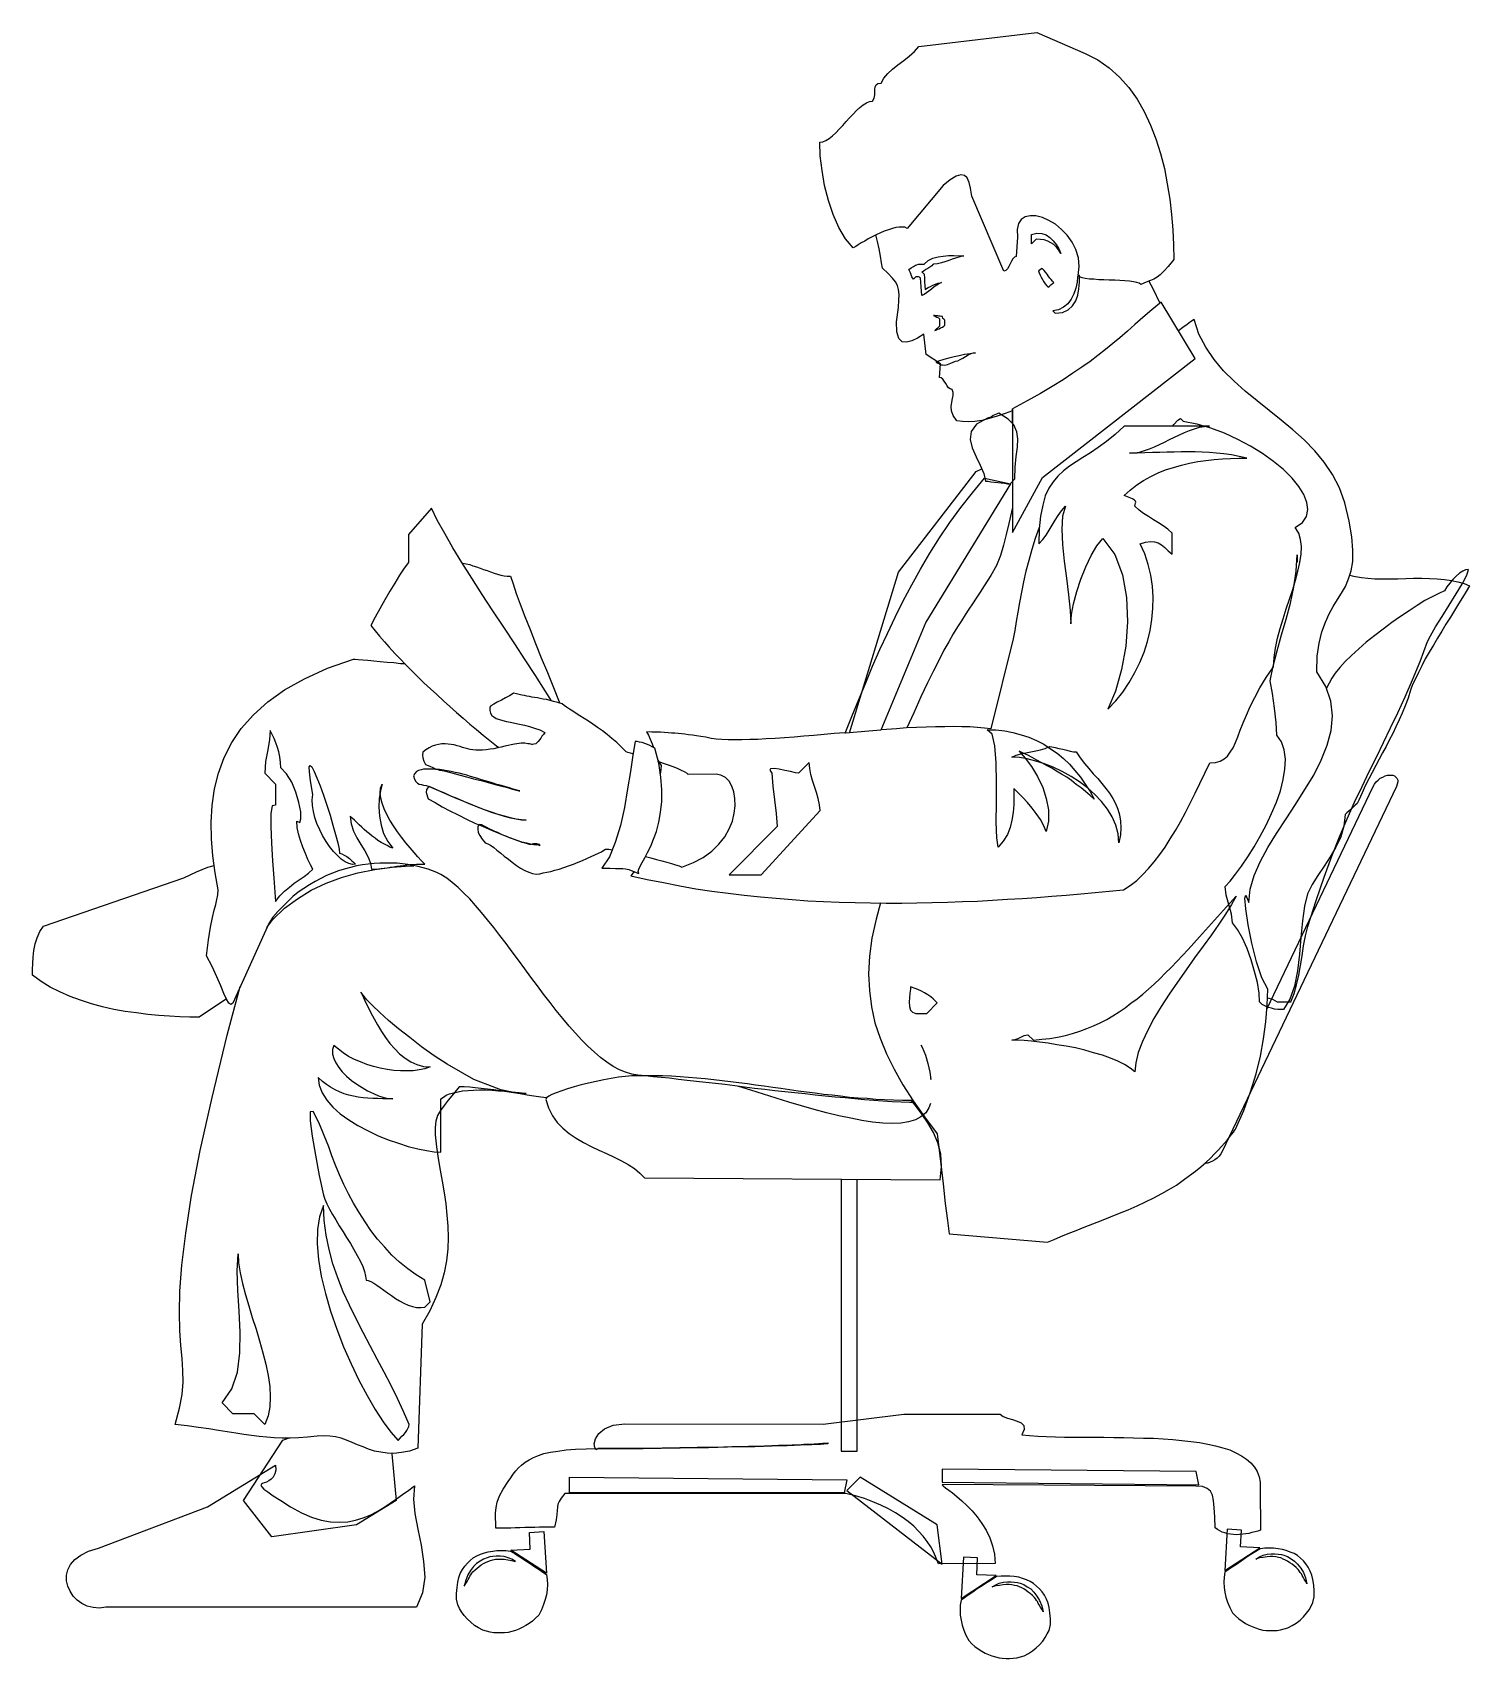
# Model space of a CAD drawing. Header units: millimetres. Extents: x -1624.17 to -1623.19, y 1786.03 to 1787.14.
import ezdxf

# ---------------------------------------------------------------- set-up
doc = ezdxf.new("R2010")
doc.units = ezdxf.units.MM
doc.header["$LTSCALE"] = 10
doc.layers.add('Humanos', color=2, linetype='Continuous')

msp = doc.modelspace()

# ---------------------------------------------------------------- linework, layer by layer
at = {"layer": 'Humanos'}
for points in [[(-1623.4844, 1787.1374), (-1623.4516, 1787.1232), (-1623.443, 1787.1188), (-1623.4353, 1787.1134), (-1623.4283, 1787.1071), (-1623.4221, 1787.1), (-1623.4165, 1787.0922), (-1623.4116, 1787.0837), (-1623.4074, 1787.0746), (-1623.4037, 1787.0652), (-1623.4006, 1787.0553), (-1623.3979, 1787.0452), (-1623.396, 1787.0348), (-1623.3943, 1787.0243), (-1623.393, 1787.0138), (-1623.3923, 1787.0034), (-1623.3918, 1786.9933), (-1623.3916, 1786.9833), (-1623.3953, 1786.9787), (-1623.3983, 1786.9754), (-1623.4008, 1786.9729), (-1623.4029, 1786.9714), (-1623.405, 1786.9701), (-1623.4074, 1786.9691), (-1623.4102, 1786.9679), (-1623.4139, 1786.9663), (-1623.415, 1786.9672), (-1623.4167, 1786.9677), (-1623.419, 1786.9682), (-1623.4216, 1786.9686), (-1623.4248, 1786.9689), (-1623.4281, 1786.9691), (-1623.4316, 1786.9693), (-1623.4353, 1786.9694), (-1623.439, 1786.9696), (-1623.4425, 1786.9696), (-1623.4458, 1786.97), (-1623.4488, 1786.9701), (-1623.4516, 1786.9705), (-1623.4537, 1786.971), (-1623.4555, 1786.9715), (-1623.4565, 1786.9724), (-1623.4558, 1786.9787), (-1623.4563, 1786.9845), (-1623.4581, 1786.9901), (-1623.4605, 1786.9952), (-1623.4639, 1786.9998), (-1623.4677, 1787.0038), (-1623.4719, 1787.0073), (-1623.4763, 1787.0099), (-1623.4807, 1787.0119), (-1623.4851, 1787.0129), (-1623.4889, 1787.0131), (-1623.4924, 1787.0124), (-1623.4951, 1787.0106), (-1623.497, 1787.0078), (-1623.4979, 1787.0038), (-1623.4975, 1786.9985), (-1623.4984, 1786.9854), (-1623.4996, 1786.985), (-1623.5007, 1786.9838), (-1623.5017, 1786.9822), (-1623.5026, 1786.9805), (-1623.5035, 1786.9786), (-1623.5045, 1786.977), (-1623.5056, 1786.9758), (-1623.5068, 1786.9754), (-1623.5287, 1787.0264), (-1623.5294, 1787.0317), (-1623.5303, 1787.0357), (-1623.5317, 1787.0387), (-1623.5336, 1787.0404), (-1623.5361, 1787.0408), (-1623.5392, 1787.0399), (-1623.5433, 1787.0375), (-1623.548, 1787.0336), (-1623.5724, 1787.0045), (-1623.574, 1787.0052), (-1623.5757, 1787.0054), (-1623.5778, 1787.0054), (-1623.5801, 1787.005), (-1623.5825, 1787.0045), (-1623.5852, 1787.0036), (-1623.588, 1787.0026), (-1623.5906, 1787.0014), (-1623.5934, 1787.0001), (-1623.5962, 1786.9987), (-1623.5989, 1786.9973), (-1623.6013, 1786.9959), (-1623.6036, 1786.9947), (-1623.6057, 1786.9933), (-1623.6074, 1786.9922), (-1623.609, 1786.9912), (-1623.6143, 1786.9973), (-1623.6188, 1787.005), (-1623.6227, 1787.0138), (-1623.6258, 1787.0234), (-1623.6285, 1787.0336), (-1623.6302, 1787.0438), (-1623.6315, 1787.0536), (-1623.6318, 1787.0629), (-1623.6297, 1787.0632), (-1623.6276, 1787.0641), (-1623.6253, 1787.0655), (-1623.6232, 1787.0673), (-1623.6208, 1787.0694), (-1623.6185, 1787.0718), (-1623.6162, 1787.0743), (-1623.6138, 1787.0769), (-1623.6115, 1787.0795), (-1623.6092, 1787.082), (-1623.6069, 1787.0844), (-1623.6045, 1787.0865), (-1623.6024, 1787.0883), (-1623.6001, 1787.0897), (-1623.598, 1787.0906), (-1623.5959, 1787.0909), (-1623.5948, 1787.0929), (-1623.5945, 1787.095), (-1623.5943, 1787.0969), (-1623.5943, 1787.0988), (-1623.5941, 1787.1006), (-1623.5936, 1787.1018), (-1623.5924, 1787.1027), (-1623.5901, 1787.103), (-1623.5883, 1787.1064), (-1623.5857, 1787.1095), (-1623.5824, 1787.1125), (-1623.5787, 1787.1155), (-1623.5748, 1787.1183), (-1623.5712, 1787.1213), (-1623.5676, 1787.1244), (-1623.5645, 1787.1279), (-1623.4844, 1787.1374)], [(-1623.501, 1786.8806), (-1623.5059, 1786.8788), (-1623.5115, 1786.8771), (-1623.5168, 1786.8755), (-1623.5219, 1786.8742), (-1623.5266, 1786.8735), (-1623.531, 1786.8732), (-1623.535, 1786.8734), (-1623.5387, 1786.8739), (-1623.5412, 1786.8776), (-1623.5424, 1786.8807), (-1623.5426, 1786.8837), (-1623.5422, 1786.8865), (-1623.5417, 1786.889), (-1623.5412, 1786.8911), (-1623.5412, 1786.8932), (-1623.542, 1786.8951), (-1623.5433, 1786.8955), (-1623.5445, 1786.8963), (-1623.5454, 1786.8977), (-1623.5463, 1786.8993), (-1623.5473, 1786.9007), (-1623.5482, 1786.9021), (-1623.5494, 1786.903), (-1623.5506, 1786.9033), (-1623.5498, 1786.9126), (-1623.5596, 1786.919), (-1623.5612, 1786.9328), (-1623.5654, 1786.93), (-1623.5694, 1786.9281), (-1623.5729, 1786.9272), (-1623.5759, 1786.9275), (-1623.5782, 1786.9298), (-1623.5794, 1786.9342), (-1623.5796, 1786.941), (-1623.5783, 1786.9507), (-1623.5782, 1786.9558), (-1623.578, 1786.9596), (-1623.5783, 1786.963), (-1623.579, 1786.9658), (-1623.5803, 1786.9682), (-1623.5824, 1786.9708), (-1623.5853, 1786.9738), (-1623.5892, 1786.9775), (-1623.5899, 1786.9812), (-1623.5906, 1786.9857), (-1623.5915, 1786.9905), (-1623.5925, 1786.9956), (-1623.5937, 1787)], [(-1623.4881, 1787.0003), (-1623.4844, 1787.0012), (-1623.4812, 1787.001), (-1623.4782, 1787.0001), (-1623.4756, 1786.9984), (-1623.4735, 1786.9961), (-1623.4714, 1786.9935), (-1623.4696, 1786.9905), (-1623.4681, 1786.9875), (-1623.4696, 1786.9898), (-1623.4712, 1786.9917), (-1623.473, 1786.9935), (-1623.4749, 1786.9947), (-1623.477, 1786.9957), (-1623.4795, 1786.9966), (-1623.4821, 1786.997), (-1623.4849, 1786.9971), (-1623.4881, 1786.994), (-1623.4881, 1786.9957), (-1623.4881, 1786.9977), (-1623.4881, 1786.9992), (-1623.4881, 1787.0003)], [(-1623.5666, 1786.9717), (-1623.5682, 1786.9701), (-1623.5692, 1786.9717), (-1623.5703, 1786.9743), (-1623.5713, 1786.9765), (-1623.5698, 1786.9777), (-1623.5682, 1786.9787), (-1623.5669, 1786.9794), (-1623.5659, 1786.9798), (-1623.5647, 1786.9801), (-1623.5636, 1786.9803), (-1623.5624, 1786.9803), (-1623.561, 1786.9803), (-1623.5582, 1786.9826), (-1623.555, 1786.9842), (-1623.5515, 1786.9852), (-1623.548, 1786.9857), (-1623.5445, 1786.9861), (-1623.5408, 1786.9861), (-1623.5373, 1786.9859), (-1623.534, 1786.9859), (-1623.5368, 1786.9852), (-1623.5396, 1786.9843), (-1623.542, 1786.9835), (-1623.5443, 1786.9826), (-1623.5468, 1786.9817), (-1623.5492, 1786.981), (-1623.5519, 1786.9805), (-1623.5547, 1786.9803), (-1623.555, 1786.98), (-1623.5557, 1786.9791), (-1623.557, 1786.9782), (-1623.5584, 1786.9773), (-1623.5598, 1786.9765), (-1623.561, 1786.9756), (-1623.562, 1786.9751), (-1623.5626, 1786.9749), (-1623.561, 1786.9733), (-1623.5608, 1786.9708), (-1623.5606, 1786.9682), (-1623.5605, 1786.9654), (-1623.5603, 1786.963), (-1623.5594, 1786.9637), (-1623.5582, 1786.9644), (-1623.5566, 1786.9651), (-1623.555, 1786.9659), (-1623.5533, 1786.9666), (-1623.5517, 1786.9672), (-1623.5501, 1786.9675), (-1623.5491, 1786.9677), (-1623.5506, 1786.967), (-1623.5524, 1786.9659), (-1623.5541, 1786.9647), (-1623.5559, 1786.9633), (-1623.5577, 1786.9619), (-1623.5594, 1786.9607), (-1623.561, 1786.9596), (-1623.5626, 1786.9589), (-1623.5627, 1786.9619), (-1623.5629, 1786.9649), (-1623.5633, 1786.9679), (-1623.5634, 1786.9708), (-1623.564, 1786.9714), (-1623.5647, 1786.9715), (-1623.5655, 1786.9717), (-1623.5666, 1786.9717)], [(-1623.4833, 1786.9756), (-1623.483, 1786.9743), (-1623.4823, 1786.9728), (-1623.4816, 1786.9714), (-1623.4807, 1786.9698), (-1623.4798, 1786.9682), (-1623.4788, 1786.9668), (-1623.4777, 1786.9656), (-1623.4768, 1786.9645), (-1623.476, 1786.9652), (-1623.4749, 1786.9661), (-1623.4739, 1786.967), (-1623.473, 1786.9677), (-1623.4739, 1786.9687), (-1623.4747, 1786.9698), (-1623.4756, 1786.9708), (-1623.4767, 1786.9722), (-1623.4775, 1786.9735), (-1623.4786, 1786.9747), (-1623.4796, 1786.9759), (-1623.4809, 1786.9772), (-1623.4833, 1786.9756)], [(-1623.457, 1786.9717), (-1623.4572, 1786.968), (-1623.4581, 1786.964), (-1623.4593, 1786.9601), (-1623.4612, 1786.9565), (-1623.4635, 1786.9533), (-1623.4665, 1786.9509), (-1623.4698, 1786.9491), (-1623.4737, 1786.9486), (-1623.4721, 1786.947), (-1623.467, 1786.9475), (-1623.4632, 1786.9493), (-1623.4602, 1786.9519), (-1623.4581, 1786.9552), (-1623.4567, 1786.9591), (-1623.456, 1786.9635), (-1623.4556, 1786.9679), (-1623.4555, 1786.9724), (-1623.4556, 1786.9724), (-1623.456, 1786.9724), (-1623.4565, 1786.9721), (-1623.457, 1786.9717)], [(-1623.4084, 1786.9686), (-1623.4058, 1786.9637), (-1623.4011, 1786.9537), (-1623.4011, 1786.9538)], [(-1623.501, 1786.882), (-1623.5009, 1786.7982), (-1623.4807, 1786.8355), (-1623.3771, 1786.9161), (-1623.4002, 1786.9545), (-1623.4065, 1786.9491), (-1623.4125, 1786.944), (-1623.4179, 1786.9393), (-1623.423, 1786.9347), (-1623.4281, 1786.9303), (-1623.433, 1786.9263), (-1623.4379, 1786.9223), (-1623.443, 1786.9182), (-1623.4483, 1786.9142), (-1623.454, 1786.9102), (-1623.46, 1786.9062), (-1623.4667, 1786.9018), (-1623.474, 1786.8972), (-1623.4821, 1786.8925), (-1623.491, 1786.8874), (-1623.501, 1786.882)], [(-1623.5547, 1786.9454), (-1623.5534, 1786.9449), (-1623.5524, 1786.9442), (-1623.5513, 1786.9437), (-1623.5506, 1786.943), (-1623.5506, 1786.9382), (-1623.5538, 1786.9351), (-1623.5531, 1786.9354), (-1623.552, 1786.936), (-1623.5508, 1786.9363), (-1623.5498, 1786.937), (-1623.5485, 1786.9375), (-1623.5477, 1786.9382), (-1623.547, 1786.9389), (-1623.5468, 1786.9398), (-1623.5468, 1786.9414), (-1623.547, 1786.9423), (-1623.5475, 1786.9428), (-1623.5482, 1786.9433), (-1623.5484, 1786.9447), (-1623.5492, 1786.9447), (-1623.5501, 1786.9449), (-1623.551, 1786.9449), (-1623.5517, 1786.9451), (-1623.5526, 1786.9452), (-1623.5533, 1786.9452), (-1623.554, 1786.9454), (-1623.5547, 1786.9454)], [(-1623.5905, 1786.5467), (-1623.5936, 1786.5356), (-1623.5964, 1786.5228), (-1623.598, 1786.5105), (-1623.5987, 1786.4987), (-1623.5981, 1786.4873), (-1623.5967, 1786.4763), (-1623.5943, 1786.4654), (-1623.5908, 1786.4549), (-1623.5866, 1786.4444), (-1623.5813, 1786.4339), (-1623.5754, 1786.4232), (-1623.5683, 1786.4125), (-1623.5606, 1786.4015), (-1623.5522, 1786.3901), (-1623.5519, 1786.3883), (-1623.551, 1786.3808), (-1623.5496, 1786.3694), (-1623.548, 1786.356), (-1623.5466, 1786.3427), (-1623.5452, 1786.3313), (-1623.5443, 1786.324), (-1623.544, 1786.3222), (-1623.4772, 1786.3166), (-1623.4728, 1786.3184), (-1623.4682, 1786.3203), (-1623.4632, 1786.3224), (-1623.4577, 1786.3245), (-1623.4523, 1786.3266), (-1623.4465, 1786.3289), (-1623.4405, 1786.3312), (-1623.4344, 1786.3336), (-1623.4285, 1786.3361), (-1623.4225, 1786.3385), (-1623.4165, 1786.3411), (-1623.4107, 1786.3439), (-1623.405, 1786.3466), (-1623.3997, 1786.3496), (-1623.3944, 1786.3524), (-1623.3897, 1786.3553), (-1623.3851, 1786.3585), (-1623.3809, 1786.3617), (-1623.3769, 1786.3646), (-1623.3732, 1786.3676), (-1623.3699, 1786.3706), (-1623.3667, 1786.3736), (-1623.3639, 1786.3764), (-1623.3615, 1786.379), (-1623.3592, 1786.3815), (-1623.3571, 1786.3837), (-1623.3554, 1786.3858), (-1623.3538, 1786.3878), (-1623.3524, 1786.3895), (-1623.3511, 1786.3911), (-1623.3503, 1786.3923), (-1623.3496, 1786.3932), (-1623.3441, 1786.4058), (-1623.3396, 1786.4185), (-1623.3357, 1786.4307), (-1623.3327, 1786.4428), (-1623.3306, 1786.4546), (-1623.3291, 1786.4661), (-1623.3282, 1786.4774), (-1623.3278, 1786.4882), (-1623.3319, 1786.4958), (-1623.3354, 1786.5068), (-1623.3385, 1786.5194), (-1623.341, 1786.5319), (-1623.3427, 1786.5427), (-1623.3433, 1786.5499), (-1623.3426, 1786.552), (-1623.3406, 1786.5471), (-1623.3397, 1786.5561), (-1623.3369, 1786.5654), (-1623.3329, 1786.5747), (-1623.3278, 1786.5843), (-1623.3219, 1786.5939), (-1623.3154, 1786.6038), (-1623.3089, 1786.6136), (-1623.3026, 1786.6236), (-1623.2966, 1786.6335), (-1623.2915, 1786.6435), (-1623.2875, 1786.6537), (-1623.2847, 1786.6637), (-1623.2838, 1786.6737), (-1623.285, 1786.6837), (-1623.2884, 1786.6937), (-1623.2945, 1786.7035), (-1623.2942, 1786.7142), (-1623.2929, 1786.7231), (-1623.291, 1786.7308), (-1623.2887, 1786.7373), (-1623.2861, 1786.7429), (-1623.2833, 1786.7479), (-1623.2805, 1786.7526), (-1623.2777, 1786.757), (-1623.2751, 1786.7615), (-1623.273, 1786.7666), (-1623.2712, 1786.772), (-1623.2701, 1786.7785), (-1623.27, 1786.7862), (-1623.2707, 1786.7952), (-1623.2726, 1786.8059), (-1623.2756, 1786.8183), (-1623.2791, 1786.8283), (-1623.2838, 1786.8374), (-1623.2894, 1786.8458), (-1623.2959, 1786.8536), (-1623.3031, 1786.8609), (-1623.3108, 1786.8678), (-1623.3187, 1786.8744), (-1623.3269, 1786.8809), (-1623.335, 1786.8874), (-1623.3431, 1786.8941), (-1623.3506, 1786.9009), (-1623.3578, 1786.9079), (-1623.3641, 1786.9156), (-1623.3697, 1786.9239), (-1623.3745, 1786.9328), (-1623.3778, 1786.9426), (-1623.3801, 1786.941), (-1623.3825, 1786.9393), (-1623.3855, 1786.9372), (-1623.3884, 1786.9349)], [(-1623.5261, 1786.92), (-1623.5298, 1786.9193), (-1623.5335, 1786.9188), (-1623.5371, 1786.9179), (-1623.5406, 1786.9172), (-1623.5442, 1786.9163), (-1623.5475, 1786.9154), (-1623.5505, 1786.9146), (-1623.5531, 1786.9137), (-1623.5517, 1786.913), (-1623.5506, 1786.9125), (-1623.5496, 1786.9119), (-1623.5484, 1786.9118), (-1623.547, 1786.9116), (-1623.5452, 1786.9121), (-1623.5428, 1786.913), (-1623.5396, 1786.9144), (-1623.5382, 1786.9147), (-1623.5366, 1786.9154), (-1623.5347, 1786.9163), (-1623.5328, 1786.9176), (-1623.531, 1786.9186), (-1623.5291, 1786.9195), (-1623.5275, 1786.92), (-1623.5261, 1786.92)], [(-1623.5179, 1786.8757), (-1623.5254, 1786.8716), (-1623.5291, 1786.8667), (-1623.5298, 1786.8613), (-1623.5284, 1786.8555), (-1623.5257, 1786.8495), (-1623.5229, 1786.8437), (-1623.5205, 1786.8381), (-1623.5194, 1786.8329), (-1623.5175, 1786.8329), (-1623.5156, 1786.8325), (-1623.5133, 1786.8323), (-1623.511, 1786.832), (-1623.5087, 1786.8317), (-1623.5065, 1786.8315), (-1623.5045, 1786.8311), (-1623.5026, 1786.8311), (-1623.4995, 1786.8345), (-1623.4991, 1786.8425), (-1623.4984, 1786.8497), (-1623.4975, 1786.856), (-1623.4974, 1786.8616), (-1623.498, 1786.8665), (-1623.5002, 1786.8711), (-1623.504, 1786.8751), (-1623.5103, 1786.879), (-1623.511, 1786.8788), (-1623.5119, 1786.8785), (-1623.5129, 1786.8779), (-1623.5142, 1786.8774), (-1623.5152, 1786.8767), (-1623.5163, 1786.8762), (-1623.5172, 1786.8758), (-1623.5179, 1786.8757)], [(-1623.501, 1786.872), (-1623.501, 1786.882)], [(-1623.7578, 1786.568), (-1623.76, 1786.565), (-1623.7489, 1786.5626), (-1623.7379, 1786.5605), (-1623.7268, 1786.5583), (-1623.7158, 1786.5564), (-1623.7049, 1786.5548), (-1623.6939, 1786.5533), (-1623.683, 1786.552), (-1623.6721, 1786.5508), (-1623.6614, 1786.5499), (-1623.6506, 1786.5491), (-1623.6399, 1786.5482), (-1623.6292, 1786.5477), (-1623.6185, 1786.5473), (-1623.6078, 1786.547), (-1623.5973, 1786.5468), (-1623.5868, 1786.5466), (-1623.5762, 1786.5466), (-1623.5659, 1786.5468), (-1623.5556, 1786.547), (-1623.5452, 1786.5473), (-1623.5349, 1786.5477), (-1623.5247, 1786.548), (-1623.5145, 1786.5485), (-1623.5044, 1786.5492), (-1623.4944, 1786.5498), (-1623.4844, 1786.5505), (-1623.4744, 1786.5513), (-1623.4646, 1786.552), (-1623.4547, 1786.5529), (-1623.4449, 1786.5538), (-1623.4353, 1786.5547), (-1623.4256, 1786.5555), (-1623.4211, 1786.5585), (-1623.4167, 1786.562), (-1623.4127, 1786.5659), (-1623.4086, 1786.5701), (-1623.4048, 1786.5747), (-1623.4011, 1786.5796), (-1623.3974, 1786.5846), (-1623.3939, 1786.5903), (-1623.3904, 1786.5959), (-1623.3871, 1786.6018), (-1623.3837, 1786.6081), (-1623.3804, 1786.6144), (-1623.3771, 1786.6211), (-1623.3738, 1786.6278), (-1623.3704, 1786.6348), (-1623.3671, 1786.6418), (-1623.3632, 1786.6421), (-1623.3601, 1786.643), (-1623.3574, 1786.6444), (-1623.3552, 1786.6463), (-1623.3532, 1786.649), (-1623.3513, 1786.652), (-1623.3497, 1786.6555), (-1623.348, 1786.6595), (-1623.3464, 1786.6639), (-1623.3445, 1786.669), (-1623.3422, 1786.6742), (-1623.3397, 1786.68), (-1623.3366, 1786.6861), (-1623.3331, 1786.6928), (-1623.3289, 1786.6996), (-1623.3238, 1786.707), (-1623.3234, 1786.7133), (-1623.3226, 1786.7196), (-1623.3212, 1786.7263), (-1623.3194, 1786.733), (-1623.3173, 1786.7396), (-1623.3152, 1786.7463), (-1623.3131, 1786.7529), (-1623.3108, 1786.7594), (-1623.3089, 1786.7657), (-1623.3073, 1786.7719), (-1623.3061, 1786.7778), (-1623.3052, 1786.7834), (-1623.305, 1786.7885), (-1623.3056, 1786.7934), (-1623.3068, 1786.7976), (-1623.3091, 1786.8015), (-1623.3043, 1786.8048), (-1623.3015, 1786.809), (-1623.3005, 1786.8136), (-1623.3012, 1786.8185), (-1623.3033, 1786.8239), (-1623.3066, 1786.8294), (-1623.3113, 1786.835), (-1623.3171, 1786.8408), (-1623.3238, 1786.8462), (-1623.3313, 1786.8516), (-1623.3394, 1786.8567), (-1623.348, 1786.8613), (-1623.3571, 1786.8655), (-1623.3664, 1786.869), (-1623.3701, 1786.87), (-1623.3701, 1786.87)], [(-1623.4253, 1786.8231), (-1623.4211, 1786.8269), (-1623.4167, 1786.8304), (-1623.412, 1786.8334), (-1623.4072, 1786.8362), (-1623.4022, 1786.8387), (-1623.3971, 1786.8406), (-1623.3918, 1786.8423), (-1623.3864, 1786.8439), (-1623.3809, 1786.8451), (-1623.3753, 1786.8462), (-1623.3697, 1786.8469), (-1623.3641, 1786.8476), (-1623.3585, 1786.848), (-1623.3531, 1786.8483), (-1623.3475, 1786.8485), (-1623.342, 1786.8485), (-1623.3473, 1786.8497), (-1623.3525, 1786.8508), (-1623.3576, 1786.8515), (-1623.3625, 1786.852), (-1623.3674, 1786.8525), (-1623.3724, 1786.8527), (-1623.3771, 1786.8529), (-1623.3818, 1786.8529), (-1623.3866, 1786.8529), (-1623.3913, 1786.8527), (-1623.3962, 1786.8527), (-1623.4011, 1786.8525), (-1623.406, 1786.8523), (-1623.4111, 1786.8522), (-1623.4164, 1786.852), (-1623.4216, 1786.852), (-1623.4183, 1786.8522), (-1623.4148, 1786.8527), (-1623.4114, 1786.8537), (-1623.4081, 1786.8548), (-1623.4046, 1786.8562), (-1623.4013, 1786.8578), (-1623.3978, 1786.8593), (-1623.3944, 1786.8611), (-1623.3911, 1786.8629), (-1623.3876, 1786.8644), (-1623.3843, 1786.866), (-1623.3808, 1786.8674), (-1623.3774, 1786.8685), (-1623.3741, 1786.8695), (-1623.3706, 1786.87), (-1623.3673, 1786.8702), (-1623.4253, 1786.8702), (-1623.4313, 1786.8646), (-1623.4372, 1786.8599), (-1623.4428, 1786.8557), (-1623.4481, 1786.8522), (-1623.4532, 1786.849), (-1623.4579, 1786.846), (-1623.4623, 1786.843), (-1623.4665, 1786.8399), (-1623.4702, 1786.8364), (-1623.4735, 1786.8325), (-1623.4763, 1786.8281), (-1623.4788, 1786.8229), (-1623.4805, 1786.8166), (-1623.4819, 1786.8092), (-1623.4828, 1786.8006), (-1623.4831, 1786.7904), (-1623.4805, 1786.7933), (-1623.4782, 1786.7964), (-1623.4761, 1786.7997), (-1623.474, 1786.8031), (-1623.4721, 1786.8064), (-1623.47, 1786.8097), (-1623.4677, 1786.8129), (-1623.4651, 1786.8159), (-1623.467, 1786.8092), (-1623.4675, 1786.8003), (-1623.467, 1786.7899), (-1623.466, 1786.7787), (-1623.4644, 1786.7671), (-1623.463, 1786.7557), (-1623.4619, 1786.7452), (-1623.4614, 1786.7361), (-1623.4609, 1786.7424), (-1623.4595, 1786.7498), (-1623.4574, 1786.758), (-1623.4546, 1786.7664), (-1623.4512, 1786.7749), (-1623.4477, 1786.7826), (-1623.4437, 1786.789), (-1623.4397, 1786.7941), (-1623.4316, 1786.7831), (-1623.4264, 1786.7694), (-1623.4237, 1786.754), (-1623.423, 1786.7375), (-1623.4242, 1786.7209), (-1623.427, 1786.7051), (-1623.4311, 1786.6905), (-1623.4362, 1786.6783), (-1623.4309, 1786.6839), (-1623.4262, 1786.6898), (-1623.4218, 1786.6963), (-1623.4179, 1786.703), (-1623.4146, 1786.7098), (-1623.4116, 1786.7168), (-1623.4093, 1786.7242), (-1623.4076, 1786.7316), (-1623.4064, 1786.7391), (-1623.4057, 1786.7466), (-1623.4055, 1786.7542), (-1623.406, 1786.7617), (-1623.4072, 1786.7691), (-1623.409, 1786.7764), (-1623.4113, 1786.7836), (-1623.4144, 1786.7904), (-1623.4107, 1786.7915), (-1623.4074, 1786.7919), (-1623.4046, 1786.7917), (-1623.4022, 1786.791), (-1623.3999, 1786.7898), (-1623.3976, 1786.788), (-1623.3953, 1786.7857), (-1623.3927, 1786.7833), (-1623.3927, 1786.7976), (-1623.3955, 1786.8003), (-1623.3987, 1786.8026), (-1623.402, 1786.8047), (-1623.4053, 1786.8068), (-1623.4086, 1786.8089), (-1623.412, 1786.811), (-1623.4151, 1786.8132), (-1623.4179, 1786.8159), (-1623.4178, 1786.8171), (-1623.4176, 1786.818), (-1623.4174, 1786.8187), (-1623.4176, 1786.8194), (-1623.4181, 1786.8201), (-1623.4195, 1786.821), (-1623.4218, 1786.8218), (-1623.4253, 1786.8231)], [(-1623.3923, 1786.8702), (-1623.3915, 1786.8714), (-1623.3888, 1786.8744), (-1623.3869, 1786.8755), (-1623.3853, 1786.8737), (-1623.3759, 1786.8718), (-1623.3706, 1786.8702), (-1623.3706, 1786.8702)], [(-1623.6146, 1786.662), (-1623.6101, 1786.6733), (-1623.6053, 1786.6847), (-1623.6006, 1786.6961), (-1623.5959, 1786.7074), (-1623.591, 1786.7186), (-1623.5859, 1786.7296), (-1623.5806, 1786.7407), (-1623.5752, 1786.7517), (-1623.5694, 1786.7626), (-1623.5634, 1786.7733), (-1623.5571, 1786.784), (-1623.5505, 1786.7945), (-1623.5435, 1786.8048), (-1623.5361, 1786.815), (-1623.5282, 1786.825), (-1623.52, 1786.835), (-1623.5024, 1786.8311), (-1623.5598, 1786.7372), (-1623.5903, 1786.6639), (-1623.6146, 1786.662)], [(-1623.6116, 1786.6622), (-1623.5783, 1786.7712), (-1623.5257, 1786.8395), (-1623.5219, 1786.8413)], [(-1623.8138, 1786.6839), (-1623.8182, 1786.6907), (-1623.8246, 1786.701), (-1623.8317, 1786.7116), (-1623.8388, 1786.7226), (-1623.8462, 1786.7338), (-1623.8536, 1786.745), (-1623.8609, 1786.7561), (-1623.8679, 1786.7671), (-1623.8746, 1786.7777), (-1623.8807, 1786.7878), (-1623.8863, 1786.7975), (-1623.8913, 1786.8064), (-1623.8953, 1786.8145), (-1623.9109, 1786.7968), (-1623.9109, 1786.7777), (-1623.9137, 1786.7738), (-1623.9169, 1786.7691), (-1623.9202, 1786.7638), (-1623.9235, 1786.7582), (-1623.927, 1786.7524), (-1623.9303, 1786.7464), (-1623.9335, 1786.7407), (-1623.9363, 1786.7351), (-1623.9335, 1786.7314), (-1623.9305, 1786.7277), (-1623.9272, 1786.724), (-1623.9239, 1786.7202), (-1623.9202, 1786.7161), (-1623.9165, 1786.7123), (-1623.9126, 1786.7082), (-1623.9086, 1786.7042), (-1623.9046, 1786.7002), (-1623.9004, 1786.6961), (-1623.896, 1786.6921), (-1623.8916, 1786.6881), (-1623.8872, 1786.6839), (-1623.8828, 1786.68), (-1623.8783, 1786.676), (-1623.8737, 1786.6721), (-1623.8692, 1786.6681), (-1623.8646, 1786.6644), (-1623.8601, 1786.6606), (-1623.8557, 1786.657), (-1623.8511, 1786.6534), (-1623.8495, 1786.6521), (-1623.8495, 1786.6521)], [(-1623.5009, 1786.8145), (-1623.5016, 1786.8122), (-1623.5035, 1786.8043), (-1623.5052, 1786.7968), (-1623.507, 1786.7896), (-1623.5091, 1786.7826), (-1623.5119, 1786.7757), (-1623.5156, 1786.7689), (-1623.5203, 1786.7619), (-1623.5229, 1786.7577), (-1623.5256, 1786.7536), (-1623.5282, 1786.7498), (-1623.5307, 1786.7461), (-1623.5331, 1786.7422), (-1623.5357, 1786.7382), (-1623.5384, 1786.734), (-1623.5412, 1786.7293), (-1623.5443, 1786.724), (-1623.5475, 1786.7182), (-1623.5508, 1786.7117), (-1623.5547, 1786.7042), (-1623.5587, 1786.696), (-1623.5631, 1786.6865), (-1623.568, 1786.6758), (-1623.5726, 1786.6655)], [(-1623.4826, 1786.8024), (-1623.483, 1786.8015), (-1623.4856, 1786.794), (-1623.4879, 1786.7866), (-1623.49, 1786.7792), (-1623.4919, 1786.7719), (-1623.4935, 1786.7647), (-1623.4949, 1786.7577), (-1623.4963, 1786.7507), (-1623.4974, 1786.744), (-1623.4986, 1786.7377), (-1623.4995, 1786.7317), (-1623.5005, 1786.7259), (-1623.5158, 1786.6648), (-1623.5201, 1786.6653), (-1623.5249, 1786.6658), (-1623.53, 1786.6662), (-1623.5354, 1786.6663), (-1623.541, 1786.6665), (-1623.547, 1786.6663), (-1623.5533, 1786.6663), (-1623.5596, 1786.666), (-1623.5661, 1786.6658), (-1623.5729, 1786.6655), (-1623.5797, 1786.6649), (-1623.5866, 1786.6644), (-1623.5901, 1786.6641), (-1623.5901, 1786.6642)], [(-1623.8744, 1786.7773), (-1623.8739, 1786.7773), (-1623.8716, 1786.7768), (-1623.8693, 1786.7763), (-1623.8671, 1786.7755), (-1623.8646, 1786.7747), (-1623.8623, 1786.7738), (-1623.8599, 1786.7731), (-1623.8574, 1786.7722), (-1623.8551, 1786.7713), (-1623.8527, 1786.7705), (-1623.8504, 1786.7698), (-1623.8481, 1786.7692), (-1623.8459, 1786.7687), (-1623.8438, 1786.7685), (-1623.8416, 1786.7684), (-1623.8399, 1786.7633), (-1623.8378, 1786.7568), (-1623.835, 1786.7494), (-1623.8318, 1786.7412), (-1623.8283, 1786.7322), (-1623.8246, 1786.7228), (-1623.8208, 1786.713), (-1623.8166, 1786.703), (-1623.8125, 1786.693), (-1623.8085, 1786.6832), (-1623.8082, 1786.6823), (-1623.8082, 1786.6825)], [(-1623.2722, 1786.7691), (-1623.2705, 1786.7687), (-1623.2682, 1786.7682), (-1623.2642, 1786.7675), (-1623.2598, 1786.767), (-1623.2551, 1786.7666), (-1623.25, 1786.7666), (-1623.2449, 1786.7666), (-1623.2396, 1786.7666), (-1623.2342, 1786.7668), (-1623.2288, 1786.767), (-1623.2233, 1786.767), (-1623.2181, 1786.7668), (-1623.2128, 1786.7666), (-1623.2079, 1786.7663), (-1623.2032, 1786.7656), (-1623.1988, 1786.7647), (-1623.1946, 1786.7635), (-1623.1909, 1786.7619), (-1623.1932, 1786.758), (-1623.1956, 1786.754), (-1623.1983, 1786.7498), (-1623.2011, 1786.7452), (-1623.2039, 1786.7407), (-1623.2069, 1786.7359), (-1623.2097, 1786.7312), (-1623.2126, 1786.7265), (-1623.2154, 1786.7217), (-1623.2183, 1786.717), (-1623.2209, 1786.7123), (-1623.2233, 1786.7077), (-1623.2256, 1786.7031), (-1623.2276, 1786.6989), (-1623.2295, 1786.6949), (-1623.2309, 1786.6911), (-1623.2326, 1786.6856), (-1623.2346, 1786.6805), (-1623.2365, 1786.6756), (-1623.2386, 1786.6709), (-1623.2409, 1786.6662), (-1623.243, 1786.6616), (-1623.2453, 1786.6572), (-1623.2475, 1786.6528), (-1623.25, 1786.6485), (-1623.2523, 1786.6442), (-1623.2545, 1786.6399), (-1623.257, 1786.6353), (-1623.2593, 1786.6309), (-1623.2616, 1786.6262), (-1623.2638, 1786.6215), (-1623.2661, 1786.6165), (-1623.2665, 1786.6155), (-1623.2672, 1786.6143), (-1623.2684, 1786.613), (-1623.2698, 1786.6116), (-1623.2714, 1786.6102), (-1623.2728, 1786.609), (-1623.2742, 1786.6078), (-1623.2752, 1786.6067), (-1623.2761, 1786.5988), (-1623.2782, 1786.5915), (-1623.2815, 1786.5845), (-1623.2854, 1786.578), (-1623.2896, 1786.5717), (-1623.2938, 1786.5654), (-1623.2977, 1786.5592), (-1623.3008, 1786.5529), (-1623.3029, 1786.5445), (-1623.3043, 1786.5345), (-1623.3054, 1786.5233), (-1623.3063, 1786.5119), (-1623.3077, 1786.5007), (-1623.3096, 1786.4903), (-1623.3127, 1786.4814), (-1623.3171, 1786.4745), (-1623.3189, 1786.4745), (-1623.321, 1786.4745), (-1623.3231, 1786.4747), (-1623.3252, 1786.4753), (-1623.3273, 1786.4758), (-1623.3294, 1786.4767), (-1623.3315, 1786.4779), (-1623.3333, 1786.4795), (-1623.3336, 1786.4856), (-1623.3348, 1786.4928), (-1623.3368, 1786.5003), (-1623.339, 1786.5082), (-1623.3418, 1786.5158), (-1623.345, 1786.5228), (-1623.3483, 1786.5287), (-1623.3518, 1786.5333), (-1623.3525, 1786.5392), (-1623.3541, 1786.5456), (-1623.3559, 1786.5519), (-1623.3566, 1786.5578), (-1623.3532, 1786.5615), (-1623.3496, 1786.5662), (-1623.3455, 1786.5717), (-1623.3413, 1786.578), (-1623.3371, 1786.5848), (-1623.3329, 1786.592), (-1623.3289, 1786.5995), (-1623.3252, 1786.6073), (-1623.3219, 1786.6151), (-1623.3192, 1786.6229), (-1623.3173, 1786.6304), (-1623.3161, 1786.6376), (-1623.3157, 1786.6442), (-1623.3166, 1786.6506), (-1623.3185, 1786.656), (-1623.3217, 1786.6606), (-1623.322, 1786.6691), (-1623.3231, 1786.679), (-1623.3245, 1786.6888), (-1623.3262, 1786.6974), (-1623.3241, 1786.7075), (-1623.3215, 1786.7179), (-1623.3184, 1786.7286), (-1623.3154, 1786.7393), (-1623.3124, 1786.7501), (-1623.3101, 1786.761), (-1623.3084, 1786.7719), (-1623.3078, 1786.7829), (-1623.3078, 1786.778)], [(-1623.328, 1786.4823), (-1623.328, 1786.4823), (-1623.3245, 1786.4814), (-1623.3215, 1786.4795), (-1623.3122, 1786.4795), (-1623.3099, 1786.4853), (-1623.3082, 1786.4912), (-1623.3068, 1786.4977), (-1623.3056, 1786.5042), (-1623.3045, 1786.5108), (-1623.3035, 1786.5177), (-1623.3022, 1786.5243), (-1623.3007, 1786.5308), (-1623.295, 1786.5484), (-1623.2896, 1786.5641), (-1623.2842, 1786.5785), (-1623.2791, 1786.5916), (-1623.274, 1786.6038), (-1623.2689, 1786.615), (-1623.2638, 1786.6257), (-1623.2589, 1786.6358), (-1623.254, 1786.6456), (-1623.2493, 1786.6555), (-1623.2444, 1786.6655), (-1623.2395, 1786.6758), (-1623.2346, 1786.6865), (-1623.2295, 1786.6981), (-1623.2244, 1786.7105), (-1623.2193, 1786.7242), (-1623.2174, 1786.728), (-1623.214, 1786.734), (-1623.2095, 1786.741), (-1623.2046, 1786.7487), (-1623.1999, 1786.7564), (-1623.1956, 1786.7635), (-1623.1927, 1786.7692), (-1623.1916, 1786.7731), (-1623.1935, 1786.7727), (-1623.1955, 1786.7719), (-1623.1977, 1786.7705), (-1623.1999, 1786.7685), (-1623.2021, 1786.7663), (-1623.2042, 1786.7638), (-1623.2062, 1786.7612), (-1623.2079, 1786.7585)], [(-1623.2079, 1786.7585), (-1623.2118, 1786.7568), (-1623.2162, 1786.7545), (-1623.2211, 1786.7519), (-1623.2263, 1786.7486), (-1623.2319, 1786.745), (-1623.2377, 1786.741), (-1623.2437, 1786.737), (-1623.2495, 1786.7326), (-1623.2552, 1786.7282), (-1623.2609, 1786.7237), (-1623.2661, 1786.7191), (-1623.271, 1786.7147), (-1623.2752, 1786.7105), (-1623.2789, 1786.7065), (-1623.2821, 1786.7026), (-1623.2842, 1786.6993), (-1623.288, 1786.6925)], [(-1623.5674, 1786.4112), (-1623.5708, 1786.4113), (-1623.5766, 1786.4116), (-1623.5827, 1786.4118), (-1623.5889, 1786.4123), (-1623.595, 1786.4127), (-1623.6015, 1786.4132), (-1623.608, 1786.4137), (-1623.6146, 1786.4144), (-1623.6213, 1786.4149), (-1623.6281, 1786.4157), (-1623.6348, 1786.4163), (-1623.6416, 1786.4171), (-1623.6486, 1786.4178), (-1623.6555, 1786.4186), (-1623.6623, 1786.4193), (-1623.6691, 1786.4202), (-1623.676, 1786.4209), (-1623.6828, 1786.4218), (-1623.6895, 1786.4225), (-1623.6961, 1786.4234), (-1623.7026, 1786.4241), (-1623.7091, 1786.4249), (-1623.7154, 1786.4256), (-1623.7217, 1786.4263), (-1623.7277, 1786.427), (-1623.7337, 1786.4277), (-1623.7393, 1786.4283), (-1623.7449, 1786.4288), (-1623.7501, 1786.4293), (-1623.7552, 1786.4299), (-1623.7594, 1786.4306), (-1623.7635, 1786.4318), (-1623.7677, 1786.4335), (-1623.7719, 1786.4358), (-1623.7763, 1786.4386), (-1623.7805, 1786.4418), (-1623.7847, 1786.4454), (-1623.7891, 1786.4495), (-1623.7933, 1786.4537), (-1623.7976, 1786.4584), (-1623.8019, 1786.4632), (-1623.8062, 1786.4684), (-1623.8106, 1786.4737), (-1623.8148, 1786.4791), (-1623.8192, 1786.4847), (-1623.8234, 1786.4905), (-1623.8278, 1786.4963), (-1623.832, 1786.5021), (-1623.8362, 1786.5079), (-1623.8404, 1786.5135), (-1623.8446, 1786.5191), (-1623.8488, 1786.5247), (-1623.853, 1786.5301), (-1623.8572, 1786.5352), (-1623.8613, 1786.5403), (-1623.8653, 1786.545), (-1623.8693, 1786.5494), (-1623.8734, 1786.5534), (-1623.8772, 1786.5573), (-1623.8811, 1786.5606), (-1623.8849, 1786.5636), (-1623.8888, 1786.5661), (-1623.8916, 1786.5673), (-1623.8946, 1786.5685), (-1623.8976, 1786.5696), (-1623.9009, 1786.5706), (-1623.9042, 1786.5715), (-1623.9077, 1786.5722), (-1623.9112, 1786.5727), (-1623.9149, 1786.5732), (-1623.9186, 1786.5736), (-1623.9225, 1786.5738), (-1623.9263, 1786.5738), (-1623.9302, 1786.5738), (-1623.9342, 1786.5734), (-1623.9381, 1786.5731), (-1623.9421, 1786.5726), (-1623.9461, 1786.5718), (-1623.9503, 1786.5708), (-1623.9544, 1786.5697), (-1623.9584, 1786.5685), (-1623.9624, 1786.5669), (-1623.9665, 1786.5654), (-1623.9703, 1786.5634), (-1623.9742, 1786.5613), (-1623.978, 1786.5591), (-1623.9819, 1786.5566), (-1623.9856, 1786.554), (-1623.9893, 1786.551), (-1623.9928, 1786.5478), (-1623.9961, 1786.5443), (-1623.9994, 1786.5408), (-1624.0028, 1786.537), (-1624.0057, 1786.5328), (-1624.0301, 1786.4786), (-1624.0315, 1786.4777), (-1624.0327, 1786.4788), (-1624.0343, 1786.4814), (-1624.0361, 1786.4853), (-1624.0382, 1786.4905), (-1624.0408, 1786.4966), (-1624.044, 1786.5035), (-1624.048, 1786.5108), (-1624.0466, 1786.5217), (-1624.0452, 1786.5303), (-1624.0438, 1786.5368), (-1624.0426, 1786.5419), (-1624.0415, 1786.5457), (-1624.0408, 1786.5491), (-1624.0403, 1786.5522), (-1624.0401, 1786.5555), (-1624.042, 1786.5671), (-1624.0436, 1786.5787), (-1624.0445, 1786.5903), (-1624.0447, 1786.6016), (-1624.0441, 1786.6129), (-1624.0424, 1786.6241), (-1624.0397, 1786.6348), (-1624.0359, 1786.6453), (-1624.0308, 1786.6555), (-1624.0243, 1786.6651), (-1624.0161, 1786.6744), (-1624.0064, 1786.6832), (-1623.9949, 1786.6914), (-1623.9814, 1786.6989), (-1623.9659, 1786.706), (-1623.9482, 1786.7121), (-1623.947, 1786.7121), (-1623.9449, 1786.7119), (-1623.9419, 1786.7117), (-1623.9384, 1786.7114), (-1623.9344, 1786.711), (-1623.93, 1786.7105), (-1623.9254, 1786.7102), (-1623.9207, 1786.7098), (-1623.9163, 1786.7093), (-1623.9133, 1786.7091), (-1623.9133, 1786.7089)], [(-1623.7586, 1786.6478), (-1623.7601, 1786.6483), (-1623.7619, 1786.6488), (-1623.7631, 1786.6492), (-1623.7663, 1786.6525), (-1623.7694, 1786.6555), (-1623.7728, 1786.6584), (-1623.7761, 1786.6611), (-1623.7792, 1786.6635), (-1623.7826, 1786.6658), (-1623.7857, 1786.6681), (-1623.7887, 1786.67), (-1623.7917, 1786.6719), (-1623.7945, 1786.6737), (-1623.7971, 1786.6753), (-1623.7994, 1786.6769), (-1623.8017, 1786.6783), (-1623.8036, 1786.6795), (-1623.8052, 1786.6807), (-1623.8066, 1786.6819), (-1623.8096, 1786.6828), (-1623.8124, 1786.6835), (-1623.8148, 1786.6842), (-1623.8173, 1786.6847), (-1623.8194, 1786.6851), (-1623.8215, 1786.6854), (-1623.8234, 1786.6858), (-1623.8253, 1786.6861), (-1623.8271, 1786.6863), (-1623.8288, 1786.6867), (-1623.8306, 1786.687), (-1623.8322, 1786.6874), (-1623.8339, 1786.6877), (-1623.8357, 1786.6881), (-1623.8376, 1786.6886), (-1623.8395, 1786.6891), (-1623.8404, 1786.6884), (-1623.8424, 1786.6872), (-1623.845, 1786.686), (-1623.8478, 1786.6844), (-1623.8506, 1786.683), (-1623.853, 1786.6816), (-1623.855, 1786.6804), (-1623.8557, 1786.6795), (-1623.8557, 1786.6774), (-1623.8551, 1786.6756), (-1623.8543, 1786.674), (-1623.8529, 1786.673), (-1623.8513, 1786.6719), (-1623.8492, 1786.6712), (-1623.8469, 1786.6705), (-1623.8443, 1786.6698), (-1623.8416, 1786.6693), (-1623.8387, 1786.6688), (-1623.8355, 1786.6681), (-1623.8322, 1786.6674), (-1623.8288, 1786.6665), (-1623.8253, 1786.6653), (-1623.8218, 1786.6641), (-1623.8183, 1786.6623), (-1623.8192, 1786.6611), (-1623.8203, 1786.6598), (-1623.8211, 1786.6586), (-1623.822, 1786.6574), (-1623.8229, 1786.6563), (-1623.8236, 1786.6556), (-1623.8241, 1786.6549), (-1623.8245, 1786.6548), (-1623.8257, 1786.6544), (-1623.8266, 1786.6542), (-1623.8271, 1786.6542), (-1623.8278, 1786.6544), (-1623.8287, 1786.6546), (-1623.8299, 1786.6548), (-1623.8318, 1786.6551), (-1623.8345, 1786.6551), (-1623.8357, 1786.6549), (-1623.8373, 1786.6548), (-1623.839, 1786.6544), (-1623.8411, 1786.6541), (-1623.8432, 1786.6535), (-1623.8455, 1786.653), (-1623.848, 1786.6525), (-1623.8504, 1786.652), (-1623.853, 1786.6514), (-1623.8555, 1786.6511), (-1623.8581, 1786.6507), (-1623.8606, 1786.6504), (-1623.8629, 1786.6504), (-1623.8651, 1786.6504), (-1623.8671, 1786.6506), (-1623.869, 1786.6509), (-1623.8706, 1786.6513), (-1623.8723, 1786.6518), (-1623.8741, 1786.6523), (-1623.8758, 1786.6528), (-1623.8778, 1786.6534), (-1623.8799, 1786.6539), (-1623.8818, 1786.6542), (-1623.8839, 1786.6544), (-1623.886, 1786.6546), (-1623.8883, 1786.6546), (-1623.8904, 1786.6542), (-1623.8925, 1786.6537), (-1623.8948, 1786.653), (-1623.8969, 1786.652), (-1623.8991, 1786.6507), (-1623.9012, 1786.649), (-1623.9014, 1786.647), (-1623.9011, 1786.6451), (-1623.9004, 1786.643), (-1623.8993, 1786.6406), (-1623.8976, 1786.64), (-1623.896, 1786.6393), (-1623.8948, 1786.6388), (-1623.8934, 1786.6381), (-1623.8923, 1786.6376), (-1623.8909, 1786.6372), (-1623.8897, 1786.6369), (-1623.8881, 1786.6367), (-1623.8876, 1786.6365), (-1623.8858, 1786.6362), (-1623.8832, 1786.6355), (-1623.8799, 1786.6346), (-1623.8758, 1786.6334), (-1623.8715, 1786.6323), (-1623.8667, 1786.6309), (-1623.8616, 1786.6297), (-1623.8567, 1786.6285), (-1623.852, 1786.6271), (-1623.8476, 1786.626), (-1623.8436, 1786.625), (-1623.8402, 1786.6239), (-1623.8376, 1786.6232), (-1623.8359, 1786.6229), (-1623.8353, 1786.6227), (-1623.8364, 1786.623), (-1623.838, 1786.6234), (-1623.8399, 1786.6239), (-1623.8422, 1786.6248), (-1623.8448, 1786.6255), (-1623.8478, 1786.6264), (-1623.8508, 1786.6272), (-1623.8541, 1786.6283), (-1623.8564, 1786.629), (-1623.8588, 1786.6295), (-1623.8613, 1786.6302), (-1623.8637, 1786.6311), (-1623.8662, 1786.6318), (-1623.8688, 1786.6325), (-1623.8713, 1786.6334), (-1623.8739, 1786.6341), (-1623.8765, 1786.6348), (-1623.8792, 1786.6353), (-1623.8818, 1786.636), (-1623.8846, 1786.6364), (-1623.8872, 1786.6369), (-1623.8899, 1786.6372), (-1623.8925, 1786.6374), (-1623.8951, 1786.6374), (-1623.8969, 1786.6374), (-1623.8988, 1786.6374), (-1623.9006, 1786.6374), (-1623.9023, 1786.6371), (-1623.9041, 1786.6365), (-1623.9055, 1786.6358), (-1623.9065, 1786.6346), (-1623.9074, 1786.6329), (-1623.9067, 1786.6307), (-1623.9058, 1786.6292), (-1623.9048, 1786.6281), (-1623.9035, 1786.6274), (-1623.9021, 1786.6271), (-1623.9006, 1786.6267), (-1623.8988, 1786.6264), (-1623.8969, 1786.6257), (-1623.8937, 1786.6244), (-1623.8904, 1786.623), (-1623.8865, 1786.6213), (-1623.8823, 1786.6195), (-1623.8781, 1786.6178), (-1623.8736, 1786.6158), (-1623.869, 1786.6139), (-1623.8643, 1786.612), (-1623.8595, 1786.6102), (-1623.8548, 1786.6085), (-1623.8502, 1786.6069), (-1623.8459, 1786.6057), (-1623.8416, 1786.6044), (-1623.8378, 1786.6038), (-1623.8341, 1786.6032), (-1623.831, 1786.603), (-1623.8341, 1786.6032), (-1623.8378, 1786.6036), (-1623.8416, 1786.6044), (-1623.8457, 1786.6055), (-1623.8501, 1786.6067), (-1623.8546, 1786.6081), (-1623.8593, 1786.6099), (-1623.8639, 1786.6116), (-1623.8686, 1786.6136), (-1623.8732, 1786.6155), (-1623.8778, 1786.6174), (-1623.8821, 1786.6192), (-1623.8863, 1786.6211), (-1623.8902, 1786.6227), (-1623.8937, 1786.6243), (-1623.8969, 1786.6257), (-1623.8977, 1786.6248), (-1623.8986, 1786.6237), (-1623.8988, 1786.6216), (-1623.8976, 1786.6174), (-1623.8928, 1786.6148), (-1623.8879, 1786.612), (-1623.8827, 1786.6092), (-1623.8771, 1786.6064), (-1623.8715, 1786.6036), (-1623.8658, 1786.6009), (-1623.8602, 1786.5985), (-1623.8546, 1786.596), (-1623.8492, 1786.5938), (-1623.8441, 1786.5918), (-1623.8392, 1786.5901), (-1623.8348, 1786.5885), (-1623.8308, 1786.5875), (-1623.8273, 1786.5866), (-1623.8243, 1786.5862), (-1623.822, 1786.5864), (-1623.822, 1786.5855), (-1623.822, 1786.5854), (-1623.8222, 1786.5857), (-1623.822, 1786.5864), (-1623.8238, 1786.5868), (-1623.8252, 1786.5869), (-1623.826, 1786.5868), (-1623.8269, 1786.5866), (-1623.8278, 1786.5864), (-1623.8288, 1786.5864), (-1623.8302, 1786.5868), (-1623.8324, 1786.5875), (-1623.8336, 1786.5878), (-1623.8352, 1786.5883), (-1623.8367, 1786.5889), (-1623.8385, 1786.5896), (-1623.8402, 1786.5903), (-1623.8422, 1786.591), (-1623.8441, 1786.5918), (-1623.8462, 1786.5925), (-1623.8481, 1786.5934), (-1623.8502, 1786.5945), (-1623.8522, 1786.5953), (-1623.8541, 1786.5962), (-1623.856, 1786.5971), (-1623.8578, 1786.598), (-1623.8595, 1786.5988), (-1623.8611, 1786.5997), (-1623.8625, 1786.5999), (-1623.8634, 1786.5994), (-1623.8639, 1786.5983), (-1623.8639, 1786.5967), (-1623.8636, 1786.5946), (-1623.8625, 1786.5925), (-1623.8609, 1786.5901), (-1623.8588, 1786.5876), (-1623.8571, 1786.5869), (-1623.8553, 1786.5859), (-1623.853, 1786.5843), (-1623.8508, 1786.5825), (-1623.8483, 1786.5806), (-1623.8459, 1786.5785), (-1623.843, 1786.5764), (-1623.8404, 1786.5743), (-1623.8376, 1786.5722), (-1623.8348, 1786.5703), (-1623.832, 1786.5687), (-1623.8292, 1786.5675), (-1623.8266, 1786.5666), (-1623.8241, 1786.5662), (-1623.8217, 1786.5664), (-1623.8194, 1786.5671), (-1623.8169, 1786.5675), (-1623.8143, 1786.568), (-1623.8115, 1786.5689), (-1623.8085, 1786.5697), (-1623.8054, 1786.5708), (-1623.8022, 1786.5718), (-1623.7989, 1786.5731), (-1623.7957, 1786.5743), (-1623.7927, 1786.5755), (-1623.7898, 1786.5769), (-1623.7869, 1786.5782), (-1623.7843, 1786.5794), (-1623.782, 1786.5804), (-1623.7799, 1786.5815), (-1623.7784, 1786.5825), (-1623.7771, 1786.5832), (-1623.7749, 1786.5831), (-1623.7726, 1786.5827), (-1623.7726, 1786.5827)], [(-1623.9975, 1786.6383), (-1623.9977, 1786.6421), (-1623.9982, 1786.6458), (-1623.9989, 1786.6492), (-1623.9998, 1786.6523), (-1624.0008, 1786.6553), (-1624.0021, 1786.6583), (-1624.0033, 1786.6611), (-1624.0047, 1786.6637), (-1624.0052, 1786.6577), (-1624.0064, 1786.6506), (-1624.0078, 1786.6428), (-1624.0084, 1786.6348), (-1624.0012, 1786.6274), (-1624.0012, 1786.613), (-1624.0033, 1786.6127), (-1624.0042, 1786.6074), (-1624.0043, 1786.5985), (-1624.0038, 1786.5873), (-1624.0031, 1786.5752), (-1624.0022, 1786.5636), (-1624.0015, 1786.554), (-1624.0012, 1786.5478), (-1623.9982, 1786.5515), (-1623.995, 1786.5548), (-1623.9917, 1786.5575), (-1623.9884, 1786.5601), (-1623.985, 1786.5624), (-1623.9817, 1786.5647), (-1623.9786, 1786.5669), (-1623.9758, 1786.5696), (-1623.9773, 1786.5726), (-1623.9791, 1786.5762), (-1623.9808, 1786.5803), (-1623.9826, 1786.5845), (-1623.9842, 1786.589), (-1623.9854, 1786.5936), (-1623.9863, 1786.598), (-1623.9866, 1786.6022), (-1623.9845, 1786.6013), (-1623.9838, 1786.6038), (-1623.984, 1786.6085), (-1623.9852, 1786.6148), (-1623.9873, 1786.6218), (-1623.9901, 1786.6286), (-1623.9936, 1786.6344), (-1623.9975, 1786.6383)], [(-1623.7437, 1786.6518), (-1623.7454, 1786.6527), (-1623.747, 1786.6535), (-1623.7487, 1786.6542), (-1623.7505, 1786.6549), (-1623.7522, 1786.6555), (-1623.754, 1786.6558), (-1623.7556, 1786.6562), (-1623.7571, 1786.6562), (-1623.7587, 1786.647), (-1623.7603, 1786.636), (-1623.7622, 1786.6241), (-1623.7643, 1786.6115), (-1623.7671, 1786.5992), (-1623.7705, 1786.5878), (-1623.7745, 1786.578), (-1623.7796, 1786.5704), (-1623.7742, 1786.5703), (-1623.7703, 1786.5701), (-1623.7675, 1786.5701), (-1623.7654, 1786.5701), (-1623.7635, 1786.5699), (-1623.7614, 1786.5694), (-1623.7586, 1786.5683), (-1623.7545, 1786.5668), (-1623.7549, 1786.568), (-1623.7545, 1786.5696), (-1623.7536, 1786.5717), (-1623.7522, 1786.5741), (-1623.7505, 1786.5773), (-1623.7486, 1786.581), (-1623.7465, 1786.5852), (-1623.7445, 1786.5901), (-1623.7426, 1786.5953), (-1623.741, 1786.6015), (-1623.7398, 1786.6081), (-1623.7389, 1786.6155), (-1623.7389, 1786.6234), (-1623.7396, 1786.6321), (-1623.741, 1786.6416), (-1623.7437, 1786.6518)], [(-1623.6146, 1786.662), (-1623.6148, 1786.6621), (-1623.622, 1786.6616), (-1623.6288, 1786.6611), (-1623.6358, 1786.6604), (-1623.6425, 1786.6598), (-1623.6492, 1786.6593), (-1623.6556, 1786.6588), (-1623.662, 1786.6584), (-1623.6681, 1786.6581), (-1623.6739, 1786.6577), (-1623.6793, 1786.6576), (-1623.6846, 1786.6574), (-1623.6895, 1786.6574), (-1623.694, 1786.6574), (-1623.6982, 1786.6576), (-1623.7021, 1786.6579), (-1623.7054, 1786.6584), (-1623.7091, 1786.6591), (-1623.7124, 1786.6597), (-1623.7154, 1786.6602), (-1623.7182, 1786.6606), (-1623.7209, 1786.6609), (-1623.7233, 1786.6612), (-1623.7256, 1786.6614), (-1623.7279, 1786.6618), (-1623.7301, 1786.662), (-1623.7324, 1786.662), (-1623.7347, 1786.6621), (-1623.7372, 1786.6623), (-1623.7398, 1786.6625), (-1623.7428, 1786.6625), (-1623.7458, 1786.6626), (-1623.7493, 1786.6628), (-1623.748, 1786.6606), (-1623.7468, 1786.6579), (-1623.7456, 1786.6548), (-1623.7447, 1786.6523), (-1623.7447, 1786.6523)], [(-1623.5182, 1786.6642), (-1623.5122, 1786.6641), (-1623.5063, 1786.6634), (-1623.5007, 1786.6623), (-1623.4952, 1786.6609), (-1623.4898, 1786.6591), (-1623.4847, 1786.6569), (-1623.4798, 1786.6544), (-1623.4751, 1786.6514), (-1623.4707, 1786.6483), (-1623.4663, 1786.6448), (-1623.4623, 1786.6409), (-1623.4586, 1786.6367), (-1623.4549, 1786.6321), (-1623.4516, 1786.6274), (-1623.4484, 1786.6223), (-1623.4456, 1786.6171), (-1623.4484, 1786.6197), (-1623.4514, 1786.6223), (-1623.4544, 1786.6248), (-1623.4577, 1786.6272), (-1623.4609, 1786.6297), (-1623.4642, 1786.632), (-1623.4677, 1786.6341), (-1623.4711, 1786.6362), (-1623.4744, 1786.6381), (-1623.4779, 1786.64), (-1623.4812, 1786.6418), (-1623.4844, 1786.6435), (-1623.4877, 1786.6453), (-1623.4907, 1786.6469), (-1623.4937, 1786.6483), (-1623.4965, 1786.6497), (-1623.4923, 1786.6449), (-1623.4881, 1786.6392), (-1623.484, 1786.6325), (-1623.4805, 1786.6251), (-1623.4781, 1786.6176), (-1623.4765, 1786.6099), (-1623.4765, 1786.6023), (-1623.4782, 1786.5953), (-1623.48, 1786.5994), (-1623.4821, 1786.6034), (-1623.4849, 1786.6074), (-1623.4877, 1786.6111), (-1623.4909, 1786.6148), (-1623.494, 1786.6183), (-1623.4972, 1786.6215), (-1623.5, 1786.6243), (-1623.5, 1786.6188), (-1623.5002, 1786.6136), (-1623.5005, 1786.6081), (-1623.5014, 1786.603), (-1623.5026, 1786.598), (-1623.5045, 1786.5932), (-1623.5073, 1786.5887), (-1623.5108, 1786.5845), (-1623.5117, 1786.591), (-1623.5121, 1786.6015), (-1623.5119, 1786.6144), (-1623.5119, 1786.6285), (-1623.5121, 1786.6418), (-1623.5129, 1786.6534), (-1623.5149, 1786.6612), (-1623.5182, 1786.6642)], [(-1623.476, 1786.6528), (-1623.4742, 1786.6527), (-1623.4721, 1786.6523), (-1623.4695, 1786.6516), (-1623.4668, 1786.6511), (-1623.4642, 1786.6504), (-1623.4618, 1786.6497), (-1623.4595, 1786.6493), (-1623.4579, 1786.6492), (-1623.4551, 1786.6451), (-1623.4521, 1786.6414), (-1623.4491, 1786.6379), (-1623.4462, 1786.6344), (-1623.4432, 1786.6311), (-1623.4404, 1786.6278), (-1623.4377, 1786.6244), (-1623.4351, 1786.6211), (-1623.433, 1786.6176), (-1623.4311, 1786.6141), (-1623.4295, 1786.6104), (-1623.4283, 1786.6064), (-1623.4276, 1786.6022), (-1623.4274, 1786.5976), (-1623.4278, 1786.5929), (-1623.4288, 1786.5876), (-1623.4293, 1786.5936), (-1623.4309, 1786.5995), (-1623.4334, 1786.6052), (-1623.4365, 1786.6104), (-1623.4405, 1786.6155), (-1623.4451, 1786.6202), (-1623.4502, 1786.6248), (-1623.4556, 1786.6288), (-1623.4612, 1786.6325), (-1623.4672, 1786.6358), (-1623.4733, 1786.6388), (-1623.4793, 1786.6411), (-1623.4852, 1786.643), (-1623.491, 1786.6444), (-1623.4963, 1786.6453), (-1623.5014, 1786.6456), (-1623.4984, 1786.6469), (-1623.4952, 1786.6478), (-1623.4919, 1786.6485), (-1623.4886, 1786.6492), (-1623.4852, 1786.6499), (-1623.4819, 1786.6507), (-1623.4788, 1786.6516), (-1623.476, 1786.6528)], [(-1623.9758, 1786.6202), (-1623.9773, 1786.6295), (-1623.978, 1786.6357), (-1623.9782, 1786.639), (-1623.9775, 1786.64), (-1623.9765, 1786.639), (-1623.9749, 1786.636), (-1623.973, 1786.6316), (-1623.9708, 1786.6262), (-1623.9686, 1786.6199), (-1623.9663, 1786.613), (-1623.964, 1786.6062), (-1623.9621, 1786.5994), (-1623.9603, 1786.5931), (-1623.9589, 1786.5876), (-1623.958, 1786.5832), (-1623.9577, 1786.5804), (-1623.9561, 1786.5801), (-1623.9544, 1786.5792), (-1623.9526, 1786.5782), (-1623.9509, 1786.5768), (-1623.9493, 1786.5754), (-1623.9481, 1786.5743), (-1623.9472, 1786.5734), (-1623.9468, 1786.5731), (-1623.9489, 1786.5729), (-1623.9514, 1786.5734), (-1623.9538, 1786.5747), (-1623.9565, 1786.5764), (-1623.9591, 1786.5789), (-1623.9617, 1786.5817), (-1623.9644, 1786.585), (-1623.9668, 1786.5885), (-1623.9691, 1786.5924), (-1623.971, 1786.5964), (-1623.973, 1786.6006), (-1623.9744, 1786.6048), (-1623.9754, 1786.6088), (-1623.9759, 1786.6129), (-1623.9761, 1786.6167), (-1623.9758, 1786.6202)], [(-1623.75, 1786.5782), (-1623.7465, 1786.5773), (-1623.7426, 1786.5762), (-1623.7389, 1786.5754), (-1623.7356, 1786.5743), (-1623.7324, 1786.5734), (-1623.7296, 1786.5726), (-1623.7272, 1786.5718), (-1623.7254, 1786.5711), (-1623.7175, 1786.5741), (-1623.7109, 1786.5776), (-1623.7051, 1786.5818), (-1623.7002, 1786.5866), (-1623.6963, 1786.5916), (-1623.6933, 1786.5969), (-1623.6911, 1786.6022), (-1623.6898, 1786.6076), (-1623.6891, 1786.6127), (-1623.6893, 1786.6176), (-1623.69, 1786.6222), (-1623.6914, 1786.626), (-1623.6933, 1786.6293), (-1623.6958, 1786.6318), (-1623.6988, 1786.6335), (-1623.7021, 1786.6341), (-1623.721, 1786.6339), (-1623.7219, 1786.6348), (-1623.7235, 1786.6357), (-1623.7256, 1786.6367), (-1623.7282, 1786.6379), (-1623.7312, 1786.639), (-1623.7344, 1786.6402), (-1623.7379, 1786.6414), (-1623.7414, 1786.6427), (-1623.7414, 1786.643)], [(-1623.7415, 1786.6437), (-1623.7408, 1786.6421), (-1623.7394, 1786.64), (-1623.7398, 1786.6353), (-1623.74, 1786.6344), (-1623.74, 1786.6346)], [(-1623.6642, 1786.6348), (-1623.6637, 1786.626), (-1623.6625, 1786.6167), (-1623.6613, 1786.6073), (-1623.6607, 1786.5985), (-1623.6933, 1786.5659), (-1623.6716, 1786.5659), (-1623.6316, 1786.6094), (-1623.632, 1786.6134), (-1623.6329, 1786.6176), (-1623.6339, 1786.6216), (-1623.6353, 1786.6257), (-1623.6367, 1786.6297), (-1623.6378, 1786.6339), (-1623.6386, 1786.6379), (-1623.639, 1786.642), (-1623.6462, 1786.6348), (-1623.6483, 1786.6351), (-1623.6516, 1786.6358), (-1623.6555, 1786.6367), (-1623.6593, 1786.6374), (-1623.6627, 1786.6379), (-1623.6651, 1786.6378), (-1623.6656, 1786.6369), (-1623.6642, 1786.6348)], [(-1623.8997, 1786.5731), (-1623.902, 1786.5754), (-1623.9044, 1786.578), (-1623.907, 1786.581), (-1623.9098, 1786.5841), (-1623.9126, 1786.5876), (-1623.9156, 1786.5913), (-1623.9184, 1786.595), (-1623.9211, 1786.599), (-1623.9235, 1786.6029), (-1623.9256, 1786.6067), (-1623.9274, 1786.6106), (-1623.9288, 1786.6144), (-1623.9297, 1786.6179), (-1623.93, 1786.6215), (-1623.9298, 1786.6246), (-1623.9288, 1786.6274), (-1623.9298, 1786.6229), (-1623.9307, 1786.6176), (-1623.9309, 1786.6118), (-1623.9305, 1786.6057), (-1623.9295, 1786.5995), (-1623.9277, 1786.5938), (-1623.9249, 1786.5885), (-1623.9214, 1786.5839), (-1623.9235, 1786.5846), (-1623.9254, 1786.5857), (-1623.9275, 1786.5868), (-1623.9295, 1786.5878), (-1623.9316, 1786.5892), (-1623.9335, 1786.5906), (-1623.9354, 1786.592), (-1623.9372, 1786.5936), (-1623.9391, 1786.595), (-1623.9409, 1786.5966), (-1623.9426, 1786.5981), (-1623.9444, 1786.5997), (-1623.946, 1786.6013), (-1623.9475, 1786.6029), (-1623.9491, 1786.6043), (-1623.9505, 1786.6057), (-1623.9498, 1786.6004), (-1623.9482, 1786.5955), (-1623.946, 1786.5908), (-1623.9431, 1786.5864), (-1623.9405, 1786.582), (-1623.9382, 1786.5778), (-1623.9367, 1786.5736), (-1623.936, 1786.5696), (-1623.9346, 1786.5696), (-1623.933, 1786.5697), (-1623.9312, 1786.5699), (-1623.9293, 1786.5701), (-1623.9274, 1786.5704), (-1623.9253, 1786.5706), (-1623.9232, 1786.571), (-1623.9211, 1786.5713), (-1623.9188, 1786.5717), (-1623.9165, 1786.572), (-1623.9142, 1786.5722), (-1623.9119, 1786.5726), (-1623.9098, 1786.5727), (-1623.9076, 1786.5729), (-1623.9055, 1786.5731), (-1623.9034, 1786.5731), (-1623.8997, 1786.5731)], [(-1623.2449, 1786.6335), (-1623.2446, 1786.6335), (-1623.243, 1786.6334), (-1623.2417, 1786.633), (-1623.2409, 1786.6321), (-1623.2402, 1786.6313), (-1623.2396, 1786.63), (-1623.2396, 1786.6288), (-1623.24, 1786.6274), (-1623.2405, 1786.6258), (-1623.3587, 1786.378), (-1623.3596, 1786.3764), (-1623.3608, 1786.3748), (-1623.3622, 1786.3736), (-1623.3636, 1786.3723), (-1623.3652, 1786.3715), (-1623.3669, 1786.3708), (-1623.3685, 1786.3702), (-1623.3702, 1786.3701), (-1623.3704, 1786.3701), (-1623.3705, 1786.3701)], [(-1623.3284, 1786.4746), (-1623.2563, 1786.6258), (-1623.2554, 1786.6274), (-1623.2542, 1786.6288), (-1623.2528, 1786.63), (-1623.2514, 1786.6313), (-1623.2498, 1786.6321), (-1623.2482, 1786.633), (-1623.2465, 1786.6334), (-1623.2449, 1786.6335)], [(-1624.0343, 1786.4816), (-1624.0529, 1786.4693), (-1624.0592, 1786.4693), (-1624.066, 1786.4695), (-1624.0731, 1786.4698), (-1624.0802, 1786.4703), (-1624.0878, 1786.471), (-1624.0953, 1786.4721), (-1624.103, 1786.4731), (-1624.1107, 1786.4745), (-1624.1185, 1786.4763), (-1624.126, 1786.4782), (-1624.1334, 1786.4807), (-1624.1405, 1786.4833), (-1624.1474, 1786.4863), (-1624.154, 1786.4896), (-1624.1602, 1786.4935), (-1624.166, 1786.4977), (-1624.166, 1786.5016), (-1624.1658, 1786.5056), (-1624.1656, 1786.51), (-1624.1651, 1786.5144), (-1624.1642, 1786.5189), (-1624.1628, 1786.5231), (-1624.1611, 1786.5273), (-1624.1586, 1786.531), (-1624.0632, 1786.5638), (-1624.0548, 1786.5678), (-1624.0469, 1786.571), (-1624.0427, 1786.5722), (-1624.0427, 1786.5722)], [(-1624.007, 1786.53), (-1624.0028, 1786.5354), (-1623.9949, 1786.5431), (-1623.9861, 1786.5496), (-1623.9768, 1786.5554), (-1623.9668, 1786.5601), (-1623.9563, 1786.564), (-1623.9453, 1786.5671), (-1623.9337, 1786.5694), (-1623.9219, 1786.571), (-1623.9098, 1786.572), (-1623.9072, 1786.572), (-1623.9072, 1786.572)], [(-1623.3492, 1786.5513), (-1623.3524, 1786.5456), (-1623.3564, 1786.5392), (-1623.361, 1786.5324), (-1623.366, 1786.525), (-1623.3717, 1786.5173), (-1623.3774, 1786.5094), (-1623.3832, 1786.5014), (-1623.389, 1786.493), (-1623.3946, 1786.4847), (-1623.4001, 1786.4765), (-1623.405, 1786.4682), (-1623.4092, 1786.4604), (-1623.4128, 1786.4526), (-1623.4157, 1786.4453), (-1623.4174, 1786.4383), (-1623.4179, 1786.432), (-1623.4211, 1786.4346), (-1623.4249, 1786.437), (-1623.4295, 1786.4393), (-1623.4346, 1786.4414), (-1623.44, 1786.4434), (-1623.446, 1786.4451), (-1623.4519, 1786.4467), (-1623.4583, 1786.4483), (-1623.4646, 1786.4495), (-1623.4709, 1786.4505), (-1623.4768, 1786.4516), (-1623.4826, 1786.4523), (-1623.4882, 1786.453), (-1623.4931, 1786.4533), (-1623.4975, 1786.4537), (-1623.5014, 1786.4537), (-1623.5, 1786.4539), (-1623.4986, 1786.4542), (-1623.4972, 1786.4547), (-1623.4959, 1786.4554), (-1623.4945, 1786.4561), (-1623.4931, 1786.4567), (-1623.4919, 1786.457), (-1623.4905, 1786.4572), (-1623.4868, 1786.4537), (-1623.4812, 1786.4542), (-1623.4756, 1786.4547), (-1623.4704, 1786.4556), (-1623.4651, 1786.4568), (-1623.4602, 1786.4581), (-1623.4553, 1786.4597), (-1623.4505, 1786.4614), (-1623.446, 1786.4633), (-1623.4414, 1786.4654), (-1623.437, 1786.4677), (-1623.4328, 1786.4702), (-1623.4286, 1786.4728), (-1623.4246, 1786.4756), (-1623.4206, 1786.4786), (-1623.4165, 1786.4816), (-1623.4125, 1786.4849), (-1623.4086, 1786.4882), (-1623.4048, 1786.4917), (-1623.4009, 1786.4954), (-1623.3973, 1786.4991), (-1623.3934, 1786.503), (-1623.3895, 1786.507), (-1623.3857, 1786.511), (-1623.3818, 1786.5152), (-1623.378, 1786.5194), (-1623.3741, 1786.5238), (-1623.3701, 1786.5282), (-1623.366, 1786.5328), (-1623.362, 1786.5373), (-1623.3578, 1786.5419), (-1623.3536, 1786.5466), (-1623.3492, 1786.5513)], [(-1623.817, 1786.4145), (-1623.8211, 1786.4149), (-1623.8257, 1786.4157), (-1623.8304, 1786.4163), (-1623.835, 1786.4171), (-1623.8395, 1786.4178), (-1623.8441, 1786.4185), (-1623.8487, 1786.4192), (-1623.853, 1786.4199), (-1623.8572, 1786.4204), (-1623.8615, 1786.4209), (-1623.8655, 1786.4213), (-1623.8693, 1786.4216), (-1623.873, 1786.422), (-1623.8765, 1786.422), (-1623.8804, 1786.4171), (-1623.8839, 1786.4128), (-1623.8867, 1786.4093), (-1623.8892, 1786.4058), (-1623.8911, 1786.4025), (-1623.8923, 1786.3986), (-1623.8928, 1786.3944), (-1623.8927, 1786.3894), (-1623.8918, 1786.3813), (-1623.8906, 1786.3732), (-1623.8893, 1786.3653), (-1623.8881, 1786.3578), (-1623.8867, 1786.3501), (-1623.8856, 1786.3425), (-1623.8848, 1786.3348), (-1623.8841, 1786.3273), (-1623.8839, 1786.3196), (-1623.8842, 1786.3119), (-1623.8851, 1786.3038), (-1623.8867, 1786.2957), (-1623.889, 1786.2875), (-1623.8923, 1786.2789), (-1623.8963, 1786.27), (-1623.9016, 1786.2609), (-1623.9044, 1786.1767), (-1623.9102, 1786.1748), (-1623.9156, 1786.1737), (-1623.9207, 1786.1732), (-1623.9253, 1786.1734), (-1623.9297, 1786.1739), (-1623.9339, 1786.1748), (-1623.9379, 1786.176), (-1623.9417, 1786.1776), (-1623.9454, 1786.179), (-1623.9491, 1786.1806), (-1623.9528, 1786.1821), (-1623.9565, 1786.1834), (-1623.9603, 1786.1844), (-1623.9642, 1786.1849), (-1623.9684, 1786.1851), (-1623.9728, 1786.1848), (-1623.9793, 1786.1841), (-1623.9854, 1786.1837), (-1623.9912, 1786.1835), (-1623.9966, 1786.1835), (-1624.0019, 1786.1837), (-1624.007, 1786.1842), (-1624.0122, 1786.1846), (-1624.0173, 1786.1853), (-1624.0226, 1786.186), (-1624.028, 1786.1869), (-1624.0338, 1786.1878), (-1624.0397, 1786.1888), (-1624.0464, 1786.1899), (-1624.0534, 1786.1907), (-1624.061, 1786.1918), (-1624.0692, 1786.1928), (-1624.0662, 1786.2039), (-1624.0645, 1786.2132), (-1624.0638, 1786.2216), (-1624.0639, 1786.2295), (-1624.0645, 1786.2375), (-1624.0653, 1786.2465), (-1624.066, 1786.2566), (-1624.0662, 1786.2687), (-1624.0659, 1786.2833), (-1624.0646, 1786.301), (-1624.062, 1786.3226), (-1624.058, 1786.3482), (-1624.0522, 1786.3788), (-1624.0441, 1786.4148), (-1624.0338, 1786.457), (-1624.025, 1786.49), (-1624.025, 1786.4898)], [(-1624.0257, 1786.4872), (-1624.0264, 1786.4868), (-1624.0264, 1786.4868)], [(-1623.831, 1786.4174), (-1623.8394, 1786.4181), (-1623.8481, 1786.42), (-1623.8571, 1786.4232), (-1623.8664, 1786.427), (-1623.8755, 1786.432), (-1623.8846, 1786.4372), (-1623.8935, 1786.443), (-1623.902, 1786.4491), (-1623.91, 1786.4553), (-1623.9176, 1786.4612), (-1623.9244, 1786.467), (-1623.9302, 1786.4723), (-1623.9353, 1786.4772), (-1623.9391, 1786.481), (-1623.9417, 1786.4842), (-1623.9431, 1786.4861), (-1623.9417, 1786.4831), (-1623.9402, 1786.4798), (-1623.9382, 1786.4761), (-1623.9363, 1786.4721), (-1623.9342, 1786.4681), (-1623.9318, 1786.4639), (-1623.9291, 1786.4595), (-1623.9265, 1786.4554), (-1623.9235, 1786.4514), (-1623.9202, 1786.4477), (-1623.9169, 1786.4444), (-1623.9132, 1786.4414), (-1623.9093, 1786.439), (-1623.9051, 1786.437), (-1623.9007, 1786.4358), (-1623.8962, 1786.4355), (-1623.8997, 1786.4342), (-1623.9035, 1786.4334), (-1623.9076, 1786.4328), (-1623.9119, 1786.4327), (-1623.9163, 1786.4327), (-1623.9209, 1786.433), (-1623.9254, 1786.4337), (-1623.93, 1786.4346), (-1623.9346, 1786.4358), (-1623.9391, 1786.437), (-1623.9435, 1786.4388), (-1623.9475, 1786.4405), (-1623.9516, 1786.4426), (-1623.9551, 1786.4449), (-1623.9584, 1786.4474), (-1623.9614, 1786.45), (-1623.9623, 1786.4472), (-1623.9623, 1786.4442), (-1623.9616, 1786.4412), (-1623.9602, 1786.4383), (-1623.9582, 1786.4351), (-1623.9558, 1786.4321), (-1623.9528, 1786.4291), (-1623.9495, 1786.4263), (-1623.946, 1786.4237), (-1623.9423, 1786.4214), (-1623.9386, 1786.4192), (-1623.9347, 1786.4174), (-1623.9311, 1786.4158), (-1623.9275, 1786.4146), (-1623.9244, 1786.4139), (-1623.9214, 1786.4137), (-1623.9247, 1786.4137), (-1623.9282, 1786.4137), (-1623.9316, 1786.4139), (-1623.9349, 1786.4139), (-1623.9384, 1786.4142), (-1623.9417, 1786.4144), (-1623.9449, 1786.4149), (-1623.9482, 1786.4155), (-1623.9514, 1786.4163), (-1623.9545, 1786.4172), (-1623.9577, 1786.4185), (-1623.9607, 1786.4199), (-1623.9637, 1786.4216), (-1623.9665, 1786.4235), (-1623.9693, 1786.4256), (-1623.9721, 1786.4283), (-1623.9714, 1786.423), (-1623.9694, 1786.4178), (-1623.9663, 1786.4128), (-1623.9621, 1786.4081), (-1623.9572, 1786.4037), (-1623.9514, 1786.3995), (-1623.9453, 1786.3957), (-1623.9386, 1786.3922), (-1623.9318, 1786.3888), (-1623.9247, 1786.386), (-1623.9177, 1786.3836), (-1623.9111, 1786.3815), (-1623.9046, 1786.3799), (-1623.8986, 1786.3787), (-1623.8934, 1786.3778), (-1623.8888, 1786.3776), (-1623.8888, 1786.4137), (-1623.8872, 1786.4149), (-1623.8853, 1786.4162), (-1623.883, 1786.4171), (-1623.8802, 1786.4179), (-1623.8772, 1786.4186), (-1623.8741, 1786.4192), (-1623.8704, 1786.4195), (-1623.8667, 1786.4197), (-1623.8627, 1786.4199), (-1623.8585, 1786.4199), (-1623.8541, 1786.4197), (-1623.8497, 1786.4193), (-1623.845, 1786.419), (-1623.8404, 1786.4186), (-1623.8357, 1786.4181), (-1623.831, 1786.4174)], [(-1623.5701, 1786.4898), (-1623.5703, 1786.4881), (-1623.5706, 1786.4854), (-1623.5708, 1786.4824), (-1623.571, 1786.4795), (-1623.5708, 1786.4765), (-1623.5701, 1786.474), (-1623.5689, 1786.4725), (-1623.5666, 1786.4717), (-1623.5592, 1786.4717), (-1623.552, 1786.4789), (-1623.5534, 1786.4803), (-1623.5548, 1786.4817), (-1623.5564, 1786.483), (-1623.5584, 1786.4844), (-1623.5606, 1786.4858), (-1623.5633, 1786.487), (-1623.5664, 1786.4884), (-1623.5701, 1786.4898)], [(-1623.5633, 1786.4504), (-1623.5624, 1786.4488), (-1623.5601, 1786.4435), (-1623.5584, 1786.4377), (-1623.557, 1786.4318), (-1623.5564, 1786.427), (-1623.5564, 1786.4274)], [(-1623.8176, 1786.4134), (-1623.8159, 1786.4076), (-1623.8132, 1786.4023), (-1623.8099, 1786.3978), (-1623.8061, 1786.3939), (-1623.8019, 1786.3902), (-1623.7971, 1786.3871), (-1623.792, 1786.3841), (-1623.7869, 1786.3815), (-1623.7817, 1786.379), (-1623.7764, 1786.3767), (-1623.7712, 1786.3743), (-1623.7663, 1786.3718), (-1623.7617, 1786.3692), (-1623.7575, 1786.3666), (-1623.7538, 1786.3634), (-1623.7507, 1786.3601), (-1623.5501, 1786.3589), (-1623.5491, 1786.3678), (-1623.5496, 1786.3762), (-1623.5517, 1786.3839), (-1623.5547, 1786.3909), (-1623.5584, 1786.3974), (-1623.5622, 1786.4032), (-1623.5661, 1786.4083), (-1623.5696, 1786.4127), (-1623.5757, 1786.4127), (-1623.5818, 1786.4128), (-1623.5878, 1786.4132), (-1623.5938, 1786.4134), (-1623.5997, 1786.4139), (-1623.6057, 1786.4142), (-1623.6116, 1786.4148), (-1623.6176, 1786.4155), (-1623.6234, 1786.4162), (-1623.6292, 1786.4167), (-1623.635, 1786.4176), (-1623.6407, 1786.4183), (-1623.6465, 1786.419), (-1623.6523, 1786.4199), (-1623.6581, 1786.4207), (-1623.6637, 1786.4214), (-1623.6695, 1786.4223), (-1623.6753, 1786.423), (-1623.6809, 1786.4239), (-1623.6867, 1786.4246), (-1623.6923, 1786.4253), (-1623.6981, 1786.426), (-1623.7037, 1786.4267), (-1623.7095, 1786.4274), (-1623.7152, 1786.4279), (-1623.7209, 1786.4283), (-1623.7266, 1786.4288), (-1623.7324, 1786.4291), (-1623.7382, 1786.4293), (-1623.744, 1786.4295), (-1623.75, 1786.4295), (-1623.7557, 1786.4295), (-1623.7594, 1786.4293), (-1623.7638, 1786.429), (-1623.7684, 1786.4284), (-1623.7733, 1786.4276), (-1623.7784, 1786.4267), (-1623.7834, 1786.4256), (-1623.7887, 1786.4244), (-1623.7936, 1786.4232), (-1623.7985, 1786.422), (-1623.8029, 1786.4206), (-1623.8069, 1786.4193), (-1623.8106, 1786.4179), (-1623.8136, 1786.4167), (-1623.8157, 1786.4155), (-1623.8171, 1786.4144), (-1623.8176, 1786.4134)], [(-1623.7577, 1786.4302), (-1623.7581, 1786.4294)], [(-1623.5566, 1786.4107), (-1623.5577, 1786.4076), (-1623.5599, 1786.4043), (-1623.5631, 1786.4015), (-1623.5669, 1786.3995), (-1623.5715, 1786.3981), (-1623.5768, 1786.3972), (-1623.5825, 1786.3971), (-1623.589, 1786.3972), (-1623.5959, 1786.3979), (-1623.6032, 1786.399), (-1623.6108, 1786.4006), (-1623.6188, 1786.4023), (-1623.6271, 1786.4043), (-1623.6355, 1786.4065), (-1623.6441, 1786.409), (-1623.6527, 1786.4116), (-1623.6614, 1786.4142), (-1623.67, 1786.4169), (-1623.6786, 1786.4197), (-1623.6867, 1786.4221), (-1623.6867, 1786.4221)], [(-1623.8997, 1786.2907), (-1623.9056, 1786.2943), (-1623.9114, 1786.2984), (-1623.9169, 1786.3029), (-1623.9221, 1786.3078), (-1623.927, 1786.3131), (-1623.9318, 1786.3185), (-1623.9363, 1786.3245), (-1623.9403, 1786.3304), (-1623.9444, 1786.3366), (-1623.9481, 1786.3429), (-1623.9516, 1786.3494), (-1623.9547, 1786.3557), (-1623.9577, 1786.3622), (-1623.9603, 1786.3687), (-1623.9628, 1786.375), (-1623.9649, 1786.3811), (-1623.9716, 1786.3978), (-1623.9756, 1786.4051), (-1623.9775, 1786.405), (-1623.9775, 1786.3988), (-1623.9763, 1786.3885), (-1623.974, 1786.3755), (-1623.9714, 1786.3617), (-1623.9686, 1786.3485), (-1623.9677, 1786.3457), (-1623.9663, 1786.3425), (-1623.9645, 1786.339), (-1623.9624, 1786.3354), (-1623.9602, 1786.3317), (-1623.9579, 1786.3276), (-1623.9552, 1786.3236), (-1623.9528, 1786.3196), (-1623.9502, 1786.3156), (-1623.9479, 1786.3115), (-1623.9456, 1786.3075), (-1623.9437, 1786.3038), (-1623.9419, 1786.3001), (-1623.9407, 1786.2966), (-1623.94, 1786.2935), (-1623.9396, 1786.2907), (-1623.9381, 1786.2905), (-1623.9365, 1786.2898), (-1623.9344, 1786.2887), (-1623.9323, 1786.2873), (-1623.93, 1786.2857), (-1623.9275, 1786.284), (-1623.9251, 1786.2821), (-1623.9223, 1786.2803), (-1623.9197, 1786.2784), (-1623.9169, 1786.2766), (-1623.9139, 1786.2751), (-1623.9111, 1786.2738), (-1623.9081, 1786.2728), (-1623.9053, 1786.2722), (-1623.9025, 1786.2721), (-1623.8997, 1786.2724), (-1623.8962, 1786.2761), (-1623.8997, 1786.2907)], [(-1623.6173, 1786.3592), (-1623.6173, 1786.1748), (-1623.6064, 1786.1748), (-1623.6064, 1786.3592), (-1623.6064, 1786.3592)], [(-1623.9105, 1786.1928), (-1623.9142, 1786.2016), (-1623.9183, 1786.2105), (-1623.9226, 1786.2193), (-1623.9274, 1786.2282), (-1623.9321, 1786.2372), (-1623.9368, 1786.2461), (-1623.9417, 1786.2552), (-1623.9463, 1786.2644), (-1623.9509, 1786.2737), (-1623.9551, 1786.2829), (-1623.9588, 1786.2922), (-1623.9621, 1786.3019), (-1623.9647, 1786.3115), (-1623.9668, 1786.3213), (-1623.968, 1786.3312), (-1623.9686, 1786.3413), (-1623.9712, 1786.3338), (-1623.9726, 1786.325), (-1623.9728, 1786.3154), (-1623.9719, 1786.3047), (-1623.97, 1786.2935), (-1623.9672, 1786.2817), (-1623.9637, 1786.2696), (-1623.9594, 1786.2575), (-1623.9549, 1786.2456), (-1623.9498, 1786.234), (-1623.9446, 1786.2228), (-1623.9389, 1786.2125), (-1623.9335, 1786.203), (-1623.9281, 1786.1946), (-1623.9228, 1786.1876), (-1623.9179, 1786.182), (-1623.9165, 1786.1834), (-1623.9153, 1786.1848), (-1623.9139, 1786.186), (-1623.9128, 1786.1874), (-1623.9119, 1786.1888), (-1623.9112, 1786.19), (-1623.9107, 1786.1914), (-1623.9105, 1786.1928)], [(-1624.0264, 1786.3087), (-1624.0261, 1786.3024), (-1624.025, 1786.2956), (-1624.0234, 1786.2884), (-1624.0215, 1786.2808), (-1624.0192, 1786.2733), (-1624.017, 1786.2654), (-1624.0143, 1786.2574), (-1624.0119, 1786.2495), (-1624.0096, 1786.2414), (-1624.0077, 1786.2337), (-1624.0061, 1786.226), (-1624.005, 1786.2186), (-1624.0047, 1786.2114), (-1624.005, 1786.2048), (-1624.0061, 1786.1986), (-1624.0084, 1786.1928), (-1624.0156, 1786.2), (-1624.0301, 1786.2), (-1624.0373, 1786.2074), (-1624.0308, 1786.2169), (-1624.0269, 1786.2282), (-1624.0252, 1786.2414), (-1624.025, 1786.2554), (-1624.0257, 1786.2696), (-1624.0266, 1786.2838), (-1624.0271, 1786.297), (-1624.0264, 1786.3087)], [(-1623.5747, 1786.1997), (-1623.5094, 1786.1997), (-1623.5073, 1786.1981), (-1623.5044, 1786.197), (-1623.501, 1786.1962), (-1623.4979, 1786.1951), (-1623.4951, 1786.1939), (-1623.4933, 1786.192), (-1623.4931, 1786.1893), (-1623.4947, 1786.1858), (-1623.4895, 1786.1853), (-1623.4838, 1786.1849), (-1623.4781, 1786.1846), (-1623.4719, 1786.1844), (-1623.4656, 1786.1842), (-1623.4593, 1786.1842), (-1623.4526, 1786.1841), (-1623.446, 1786.1841), (-1623.4391, 1786.1841), (-1623.4323, 1786.1839), (-1623.4255, 1786.1839), (-1623.4188, 1786.1837), (-1623.412, 1786.1835), (-1623.4053, 1786.1834), (-1623.3987, 1786.183), (-1623.3922, 1786.1827), (-1623.386, 1786.182), (-1623.3799, 1786.1813), (-1623.3741, 1786.1806), (-1623.3685, 1786.1795), (-1623.3632, 1786.1783), (-1623.3582, 1786.1769), (-1623.3536, 1786.1755), (-1623.3494, 1786.1736), (-1623.3455, 1786.1716), (-1623.3422, 1786.1693), (-1623.3392, 1786.1667), (-1623.3368, 1786.1639), (-1623.335, 1786.1608), (-1623.3336, 1786.1572), (-1623.3329, 1786.1536), (-1623.3329, 1786.1494), (-1623.3326, 1786.1211), (-1623.3345, 1786.1204), (-1623.3364, 1786.1199), (-1623.3385, 1786.1194), (-1623.3406, 1786.1189), (-1623.3427, 1786.1185), (-1623.3448, 1786.1183), (-1623.3469, 1786.1182), (-1623.349, 1786.118), (-1623.351, 1786.1182), (-1623.3531, 1786.1183), (-1623.355, 1786.1187), (-1623.3569, 1786.1192), (-1623.3587, 1786.1197), (-1623.3603, 1786.1206), (-1623.362, 1786.1215), (-1623.3634, 1786.1227), (-1623.3638, 1786.1301), (-1623.3641, 1786.1362), (-1623.3645, 1786.1411), (-1623.3652, 1786.1448), (-1623.3666, 1786.1476), (-1623.3688, 1786.1494), (-1623.372, 1786.1506), (-1623.3766, 1786.1509), (-1623.5485, 1786.152), (-1623.5487, 1786.1518), (-1623.548, 1786.1511), (-1623.5464, 1786.1499), (-1623.5443, 1786.1483), (-1623.5417, 1786.1464), (-1623.5387, 1786.1439), (-1623.5354, 1786.1409), (-1623.5319, 1786.1378), (-1623.5284, 1786.1341), (-1623.525, 1786.1301), (-1623.5217, 1786.1257), (-1623.5189, 1786.121), (-1623.5163, 1786.1159), (-1623.5145, 1786.1104), (-1623.5131, 1786.1047), (-1623.5128, 1786.0985), (-1623.5513, 1786.0982), (-1623.5527, 1786.102), (-1623.5543, 1786.1059), (-1623.5564, 1786.1097), (-1623.5589, 1786.1134), (-1623.5615, 1786.1169), (-1623.5647, 1786.1204), (-1623.568, 1786.1238), (-1623.5719, 1786.1269), (-1623.5759, 1786.1299), (-1623.5803, 1786.1329), (-1623.5852, 1786.1355), (-1623.5903, 1786.138), (-1623.5957, 1786.1404), (-1623.6015, 1786.1425), (-1623.6076, 1786.1444), (-1623.6141, 1786.146), (-1623.6243, 1786.146), (-1623.8048, 1786.146), (-1623.8073, 1786.1429), (-1623.8087, 1786.1406), (-1623.8094, 1786.1387), (-1623.8097, 1786.1367), (-1623.8099, 1786.1345), (-1623.8101, 1786.1318), (-1623.8106, 1786.1281), (-1623.8118, 1786.1232), (-1623.8129, 1786.1232), (-1623.8145, 1786.1232), (-1623.8168, 1786.1232), (-1623.8192, 1786.1231), (-1623.822, 1786.1231), (-1623.8252, 1786.1229), (-1623.8285, 1786.1229), (-1623.8318, 1786.1229), (-1623.8352, 1786.1227), (-1623.8385, 1786.1227), (-1623.8415, 1786.1225), (-1623.8443, 1786.1225), (-1623.8469, 1786.1224), (-1623.849, 1786.1224), (-1623.8506, 1786.1224), (-1623.8516, 1786.1224), (-1623.8516, 1786.1259), (-1623.8518, 1786.1292), (-1623.8518, 1786.1327), (-1623.8513, 1786.1364), (-1623.8506, 1786.1401), (-1623.849, 1786.1443), (-1623.8466, 1786.149), (-1623.8432, 1786.1541), (-1623.8415, 1786.1565), (-1623.8399, 1786.159), (-1623.838, 1786.1613), (-1623.8362, 1786.1634), (-1623.8341, 1786.1653), (-1623.8317, 1786.1672), (-1623.829, 1786.1688), (-1623.826, 1786.1704), (-1623.8227, 1786.1718), (-1623.8189, 1786.173), (-1623.8145, 1786.1739), (-1623.8094, 1786.1748), (-1623.8038, 1786.1755), (-1623.7975, 1786.176), (-1623.7903, 1786.1762), (-1623.7824, 1786.1764), (-1623.778, 1786.1764), (-1623.7733, 1786.1764), (-1623.7682, 1786.1764), (-1623.7629, 1786.1765), (-1623.7573, 1786.1765), (-1623.7515, 1786.1765), (-1623.7456, 1786.1767), (-1623.7394, 1786.1767), (-1623.7331, 1786.1769), (-1623.7266, 1786.1769), (-1623.7203, 1786.1771), (-1623.7137, 1786.1772), (-1623.7072, 1786.1772), (-1623.7009, 1786.1774), (-1623.6944, 1786.1776), (-1623.6881, 1786.1778), (-1623.6819, 1786.1778), (-1623.6758, 1786.1779), (-1623.67, 1786.1781), (-1623.6644, 1786.1783), (-1623.659, 1786.1785), (-1623.6539, 1786.1786), (-1623.6492, 1786.1788), (-1623.6448, 1786.179), (-1623.6407, 1786.1792), (-1623.6371, 1786.1793), (-1623.6339, 1786.1795), (-1623.6313, 1786.1795), (-1623.629, 1786.1797), (-1623.6274, 1786.1799), (-1623.6264, 1786.18), (-1623.6258, 1786.1802), (-1623.6278, 1786.18), (-1623.6299, 1786.1799), (-1623.6325, 1786.1797), (-1623.6355, 1786.1795), (-1623.6388, 1786.1793), (-1623.6425, 1786.1792), (-1623.6464, 1786.1788), (-1623.6506, 1786.1788), (-1623.6549, 1786.1786), (-1623.6597, 1786.1785), (-1623.6644, 1786.1783), (-1623.6695, 1786.1781), (-1623.6748, 1786.1779), (-1623.6802, 1786.1778), (-1623.6858, 1786.1776), (-1623.6914, 1786.1776), (-1623.6972, 1786.1774), (-1623.7032, 1786.1772), (-1623.7089, 1786.1771), (-1623.7149, 1786.1771), (-1623.7209, 1786.1769), (-1623.7268, 1786.1769), (-1623.7328, 1786.1767), (-1623.7387, 1786.1767), (-1623.7445, 1786.1765), (-1623.7503, 1786.1765), (-1623.7561, 1786.1765), (-1623.7615, 1786.1764), (-1623.767, 1786.1764), (-1623.7722, 1786.1764), (-1623.7773, 1786.1764), (-1623.7822, 1786.1764), (-1623.7836, 1786.1757), (-1623.7845, 1786.1771), (-1623.7848, 1786.1797), (-1623.784, 1786.183), (-1623.7817, 1786.1867), (-1623.7778, 1786.1899), (-1623.772, 1786.1923), (-1623.764, 1786.1932), (-1623.6295, 1786.193), (-1623.5747, 1786.1997)], [(-1623.9221, 1786.1728), (-1623.9191, 1786.1411), (-1623.9461, 1786.1246), (-1624.0036, 1786.1166), (-1624.0229, 1786.1411), (-1623.9961, 1786.1821), (-1623.9924, 1786.1835), (-1623.9924, 1786.1835)], [(-1624.1213, 1786.1089), (-1624.0473, 1786.1369), (-1624.001, 1786.1653), (-1624.0008, 1786.1618), (-1624.0015, 1786.1592), (-1624.0026, 1786.1571), (-1624.004, 1786.1557), (-1624.0056, 1786.1546), (-1624.0071, 1786.1537), (-1624.0087, 1786.1532), (-1624.0099, 1786.1527), (-1624.0106, 1786.1522), (-1624.011, 1786.1515), (-1624.0103, 1786.1504), (-1624.0089, 1786.149), (-1624.0064, 1786.1471), (-1624.0026, 1786.1444), (-1623.9975, 1786.1411), (-1623.9908, 1786.1369), (-1623.9835, 1786.1329), (-1623.9766, 1786.1299), (-1623.97, 1786.1278), (-1623.9637, 1786.1267), (-1623.9579, 1786.1264), (-1623.9521, 1786.1267), (-1623.9468, 1786.1278), (-1623.9416, 1786.1294), (-1623.9368, 1786.1313), (-1623.9321, 1786.1338), (-1623.9275, 1786.1364), (-1623.9232, 1786.1394), (-1623.919, 1786.1423), (-1623.9148, 1786.1453), (-1623.9107, 1786.1483), (-1623.9067, 1786.1511), (-1623.9074, 1786.1422), (-1623.9065, 1786.1324), (-1623.9046, 1786.1218), (-1623.9023, 1786.111), (-1623.9006, 1786.0999), (-1623.8998, 1786.0891), (-1623.9014, 1786.0785), (-1623.9055, 1786.0689), (-1624.1162, 1786.0689), (-1624.1206, 1786.0682), (-1624.1248, 1786.0685), (-1624.1288, 1786.0696), (-1624.1325, 1786.0713), (-1624.1356, 1786.0736), (-1624.1384, 1786.0764), (-1624.1405, 1786.0796), (-1624.1421, 1786.0831), (-1624.143, 1786.0868), (-1624.143, 1786.0905), (-1624.1419, 1786.0941), (-1624.1402, 1786.0978), (-1624.1372, 1786.1011), (-1624.1332, 1786.1041), (-1624.1279, 1786.1068), (-1624.1213, 1786.1089)], [(-1623.5487, 1786.1536), (-1623.3746, 1786.1518), (-1623.3764, 1786.1608), (-1623.5487, 1786.1625), (-1623.5487, 1786.1536)], [(-1623.8017, 1786.1464), (-1623.8017, 1786.1571), (-1623.6134, 1786.1553), (-1623.6152, 1786.1464), (-1623.8017, 1786.1464)], [(-1623.5487, 1786.098), (-1623.5522, 1786.1248), (-1623.6043, 1786.1571), (-1623.6134, 1786.1481), (-1623.5487, 1786.098)], [(-1623.819, 1786.1201), (-1623.8173, 1786.092), (-1623.8415, 1786.1076), (-1623.8283, 1786.1082), (-1623.8288, 1786.1196), (-1623.819, 1786.1201)], [(-1623.3554, 1786.1217), (-1623.3569, 1786.0936), (-1623.3331, 1786.1092), (-1623.3462, 1786.1097), (-1623.3457, 1786.1211), (-1623.3554, 1786.1217)], [(-1623.8416, 1786.1069), (-1623.8385, 1786.105), (-1623.8352, 1786.1029), (-1623.8318, 1786.1008), (-1623.8283, 1786.0985), (-1623.8252, 1786.0962), (-1623.8222, 1786.0943), (-1623.8196, 1786.0926), (-1623.8173, 1786.091), (-1623.8168, 1786.0875), (-1623.8166, 1786.0841), (-1623.8168, 1786.0806), (-1623.8173, 1786.0773), (-1623.818, 1786.074), (-1623.8192, 1786.0706), (-1623.8206, 1786.0671), (-1623.8225, 1786.0635), (-1623.8246, 1786.0614), (-1623.8267, 1786.0594), (-1623.829, 1786.0578), (-1623.8313, 1786.0563), (-1623.8336, 1786.055), (-1623.836, 1786.054), (-1623.8383, 1786.0531), (-1623.8408, 1786.0524), (-1623.8432, 1786.0517), (-1623.8457, 1786.0515), (-1623.8481, 1786.0514), (-1623.8506, 1786.0514), (-1623.853, 1786.0515), (-1623.8555, 1786.0519), (-1623.8579, 1786.0526), (-1623.8604, 1786.0533), (-1623.8634, 1786.0547), (-1623.866, 1786.0564), (-1623.8686, 1786.0586), (-1623.8709, 1786.0606), (-1623.873, 1786.0631), (-1623.8748, 1786.0656), (-1623.8762, 1786.068), (-1623.8774, 1786.0705), (-1623.8783, 1786.0743), (-1623.8783, 1786.0782), (-1623.8779, 1786.0822), (-1623.8774, 1786.0859), (-1623.8767, 1786.0889), (-1623.8757, 1786.0917), (-1623.8743, 1786.0943), (-1623.8727, 1786.0966), (-1623.8709, 1786.0987), (-1623.869, 1786.1004), (-1623.8669, 1786.1022), (-1623.8644, 1786.1036), (-1623.862, 1786.1047), (-1623.8593, 1786.1057), (-1623.8567, 1786.1064), (-1623.8537, 1786.1069), (-1623.8508, 1786.1073), (-1623.8478, 1786.1073), (-1623.8448, 1786.1073), (-1623.8416, 1786.1069)], [(-1623.3329, 1786.1085), (-1623.3359, 1786.1066), (-1623.3392, 1786.1045), (-1623.3426, 1786.1024), (-1623.3459, 1786.1001), (-1623.349, 1786.0978), (-1623.352, 1786.0959), (-1623.3546, 1786.0941), (-1623.3569, 1786.0926), (-1623.3574, 1786.0891), (-1623.3576, 1786.0857), (-1623.3574, 1786.0822), (-1623.3569, 1786.0789), (-1623.3562, 1786.0756), (-1623.355, 1786.0722), (-1623.3536, 1786.0687), (-1623.3517, 1786.065), (-1623.3496, 1786.0629), (-1623.3475, 1786.061), (-1623.3452, 1786.0594), (-1623.3429, 1786.0578), (-1623.3406, 1786.0566), (-1623.3383, 1786.0556), (-1623.3361, 1786.0547), (-1623.3336, 1786.054), (-1623.3312, 1786.0533), (-1623.3289, 1786.0531), (-1623.3264, 1786.0529), (-1623.324, 1786.0529), (-1623.3215, 1786.0531), (-1623.3191, 1786.0535), (-1623.3166, 1786.0542), (-1623.3141, 1786.0549), (-1623.3112, 1786.0563), (-1623.3085, 1786.058), (-1623.3059, 1786.0601), (-1623.3036, 1786.0622), (-1623.3015, 1786.0647), (-1623.2998, 1786.0671), (-1623.2984, 1786.0696), (-1623.2971, 1786.072), (-1623.2963, 1786.0759), (-1623.2963, 1786.0798), (-1623.2966, 1786.0838), (-1623.2971, 1786.0875), (-1623.2978, 1786.0905), (-1623.2989, 1786.0933), (-1623.3003, 1786.0959), (-1623.3019, 1786.0982), (-1623.3036, 1786.1003), (-1623.3056, 1786.102), (-1623.3077, 1786.1038), (-1623.3099, 1786.1052), (-1623.3126, 1786.1062), (-1623.3152, 1786.1073), (-1623.3178, 1786.108), (-1623.3208, 1786.1085), (-1623.3238, 1786.1089), (-1623.3268, 1786.1089), (-1623.3298, 1786.1089), (-1623.3329, 1786.1085)], [(-1623.3359, 1786.1015), (-1623.3334, 1786.1029), (-1623.331, 1786.104), (-1623.3282, 1786.1047), (-1623.3255, 1786.105), (-1623.3229, 1786.105), (-1623.3206, 1786.1048), (-1623.3185, 1786.1045), (-1623.3168, 1786.104), (-1623.3143, 1786.1031), (-1623.312, 1786.1017), (-1623.3096, 1786.1001), (-1623.3075, 1786.098), (-1623.3054, 1786.0954), (-1623.3036, 1786.0924), (-1623.3022, 1786.0887), (-1623.3012, 1786.0847), (-1623.3022, 1786.0864), (-1623.3031, 1786.0878), (-1623.3038, 1786.0892), (-1623.3045, 1786.0903), (-1623.305, 1786.0915), (-1623.3057, 1786.0924), (-1623.3064, 1786.0934), (-1623.3071, 1786.0943), (-1623.3085, 1786.0957), (-1623.3099, 1786.0969), (-1623.3113, 1786.098), (-1623.3127, 1786.099), (-1623.3143, 1786.1001), (-1623.3157, 1786.1008), (-1623.3173, 1786.1015), (-1623.3189, 1786.1022), (-1623.3206, 1786.1025), (-1623.3224, 1786.1029), (-1623.3243, 1786.1031), (-1623.3262, 1786.1031), (-1623.3283, 1786.1029), (-1623.3308, 1786.1025), (-1623.3333, 1786.1022), (-1623.3359, 1786.1015)], [(-1623.8383, 1786.0999), (-1623.8408, 1786.1013), (-1623.8432, 1786.1024), (-1623.846, 1786.1031), (-1623.8487, 1786.1034), (-1623.8513, 1786.1034), (-1623.8536, 1786.1033), (-1623.8557, 1786.1029), (-1623.8574, 1786.1024), (-1623.8599, 1786.1015), (-1623.8622, 1786.1001), (-1623.8646, 1786.0985), (-1623.8667, 1786.0964), (-1623.8688, 1786.0938), (-1623.8706, 1786.0908), (-1623.872, 1786.0871), (-1623.873, 1786.0831), (-1623.872, 1786.0848), (-1623.8711, 1786.0862), (-1623.8704, 1786.0877), (-1623.8697, 1786.0887), (-1623.8692, 1786.0899), (-1623.8685, 1786.0908), (-1623.8678, 1786.0919), (-1623.8671, 1786.0927), (-1623.8657, 1786.0941), (-1623.8643, 1786.0954), (-1623.8629, 1786.0964), (-1623.8615, 1786.0975), (-1623.8599, 1786.0985), (-1623.8585, 1786.0992), (-1623.8569, 1786.0999), (-1623.8553, 1786.1006), (-1623.8536, 1786.101), (-1623.8518, 1786.1013), (-1623.8499, 1786.1015), (-1623.848, 1786.1015), (-1623.8459, 1786.1013), (-1623.8434, 1786.101), (-1623.8409, 1786.1006), (-1623.8383, 1786.0999)], [(-1623.5343, 1786.1027), (-1623.5359, 1786.0747), (-1623.5121, 1786.0903), (-1623.5252, 1786.0908), (-1623.5247, 1786.1022), (-1623.5343, 1786.1027)], [(-1623.5119, 1786.0896), (-1623.5149, 1786.0877), (-1623.5182, 1786.0855), (-1623.5215, 1786.0834), (-1623.5249, 1786.0812), (-1623.528, 1786.0789), (-1623.531, 1786.077), (-1623.5336, 1786.0752), (-1623.5359, 1786.0736), (-1623.5364, 1786.0701), (-1623.5366, 1786.0668), (-1623.5364, 1786.0633), (-1623.5359, 1786.06), (-1623.5352, 1786.0566), (-1623.534, 1786.0533), (-1623.5326, 1786.0498), (-1623.5307, 1786.0461), (-1623.5286, 1786.044), (-1623.5265, 1786.0421), (-1623.5242, 1786.0405), (-1623.5219, 1786.0389), (-1623.5196, 1786.0377), (-1623.5173, 1786.0366), (-1623.5151, 1786.0358), (-1623.5126, 1786.0351), (-1623.5101, 1786.0344), (-1623.5079, 1786.0342), (-1623.5054, 1786.034), (-1623.503, 1786.034), (-1623.5005, 1786.0342), (-1623.498, 1786.0345), (-1623.4956, 1786.0352), (-1623.4931, 1786.0359), (-1623.4902, 1786.0373), (-1623.4875, 1786.0391), (-1623.4849, 1786.0412), (-1623.4826, 1786.0433), (-1623.4805, 1786.0458), (-1623.4788, 1786.0482), (-1623.4774, 1786.0507), (-1623.4761, 1786.0531), (-1623.4753, 1786.057), (-1623.4753, 1786.0608), (-1623.4756, 1786.0649), (-1623.4761, 1786.0685), (-1623.4768, 1786.0715), (-1623.4779, 1786.0743), (-1623.4793, 1786.077), (-1623.4809, 1786.0792), (-1623.4826, 1786.0813), (-1623.4846, 1786.0831), (-1623.4867, 1786.0848), (-1623.4889, 1786.0862), (-1623.4916, 1786.0873), (-1623.4942, 1786.0883), (-1623.4968, 1786.0891), (-1623.4998, 1786.0896), (-1623.5028, 1786.0899), (-1623.5058, 1786.0899), (-1623.5087, 1786.0899), (-1623.5119, 1786.0896)], [(-1623.5149, 1786.0826), (-1623.5124, 1786.084), (-1623.51, 1786.085), (-1623.5072, 1786.0857), (-1623.5045, 1786.0861), (-1623.5019, 1786.0861), (-1623.4996, 1786.0859), (-1623.4975, 1786.0855), (-1623.4958, 1786.085), (-1623.4933, 1786.0841), (-1623.491, 1786.0827), (-1623.4886, 1786.0812), (-1623.4865, 1786.0791), (-1623.4844, 1786.0764), (-1623.4826, 1786.0734), (-1623.4812, 1786.0698), (-1623.4802, 1786.0657), (-1623.4812, 1786.0675), (-1623.4821, 1786.0689), (-1623.4828, 1786.0703), (-1623.4835, 1786.0713), (-1623.484, 1786.0726), (-1623.4847, 1786.0734), (-1623.4854, 1786.0745), (-1623.4861, 1786.0754), (-1623.4875, 1786.0768), (-1623.4889, 1786.078), (-1623.4903, 1786.0791), (-1623.4917, 1786.0801), (-1623.4933, 1786.0812), (-1623.4947, 1786.0819), (-1623.4963, 1786.0826), (-1623.4979, 1786.0833), (-1623.4996, 1786.0836), (-1623.5014, 1786.084), (-1623.5033, 1786.0841), (-1623.5052, 1786.0841), (-1623.5073, 1786.084), (-1623.5098, 1786.0836), (-1623.5122, 1786.0833), (-1623.5149, 1786.0826)]]:
    msp.add_lwpolyline(points, dxfattribs=at)

doc.saveas('drawing.dxf')
